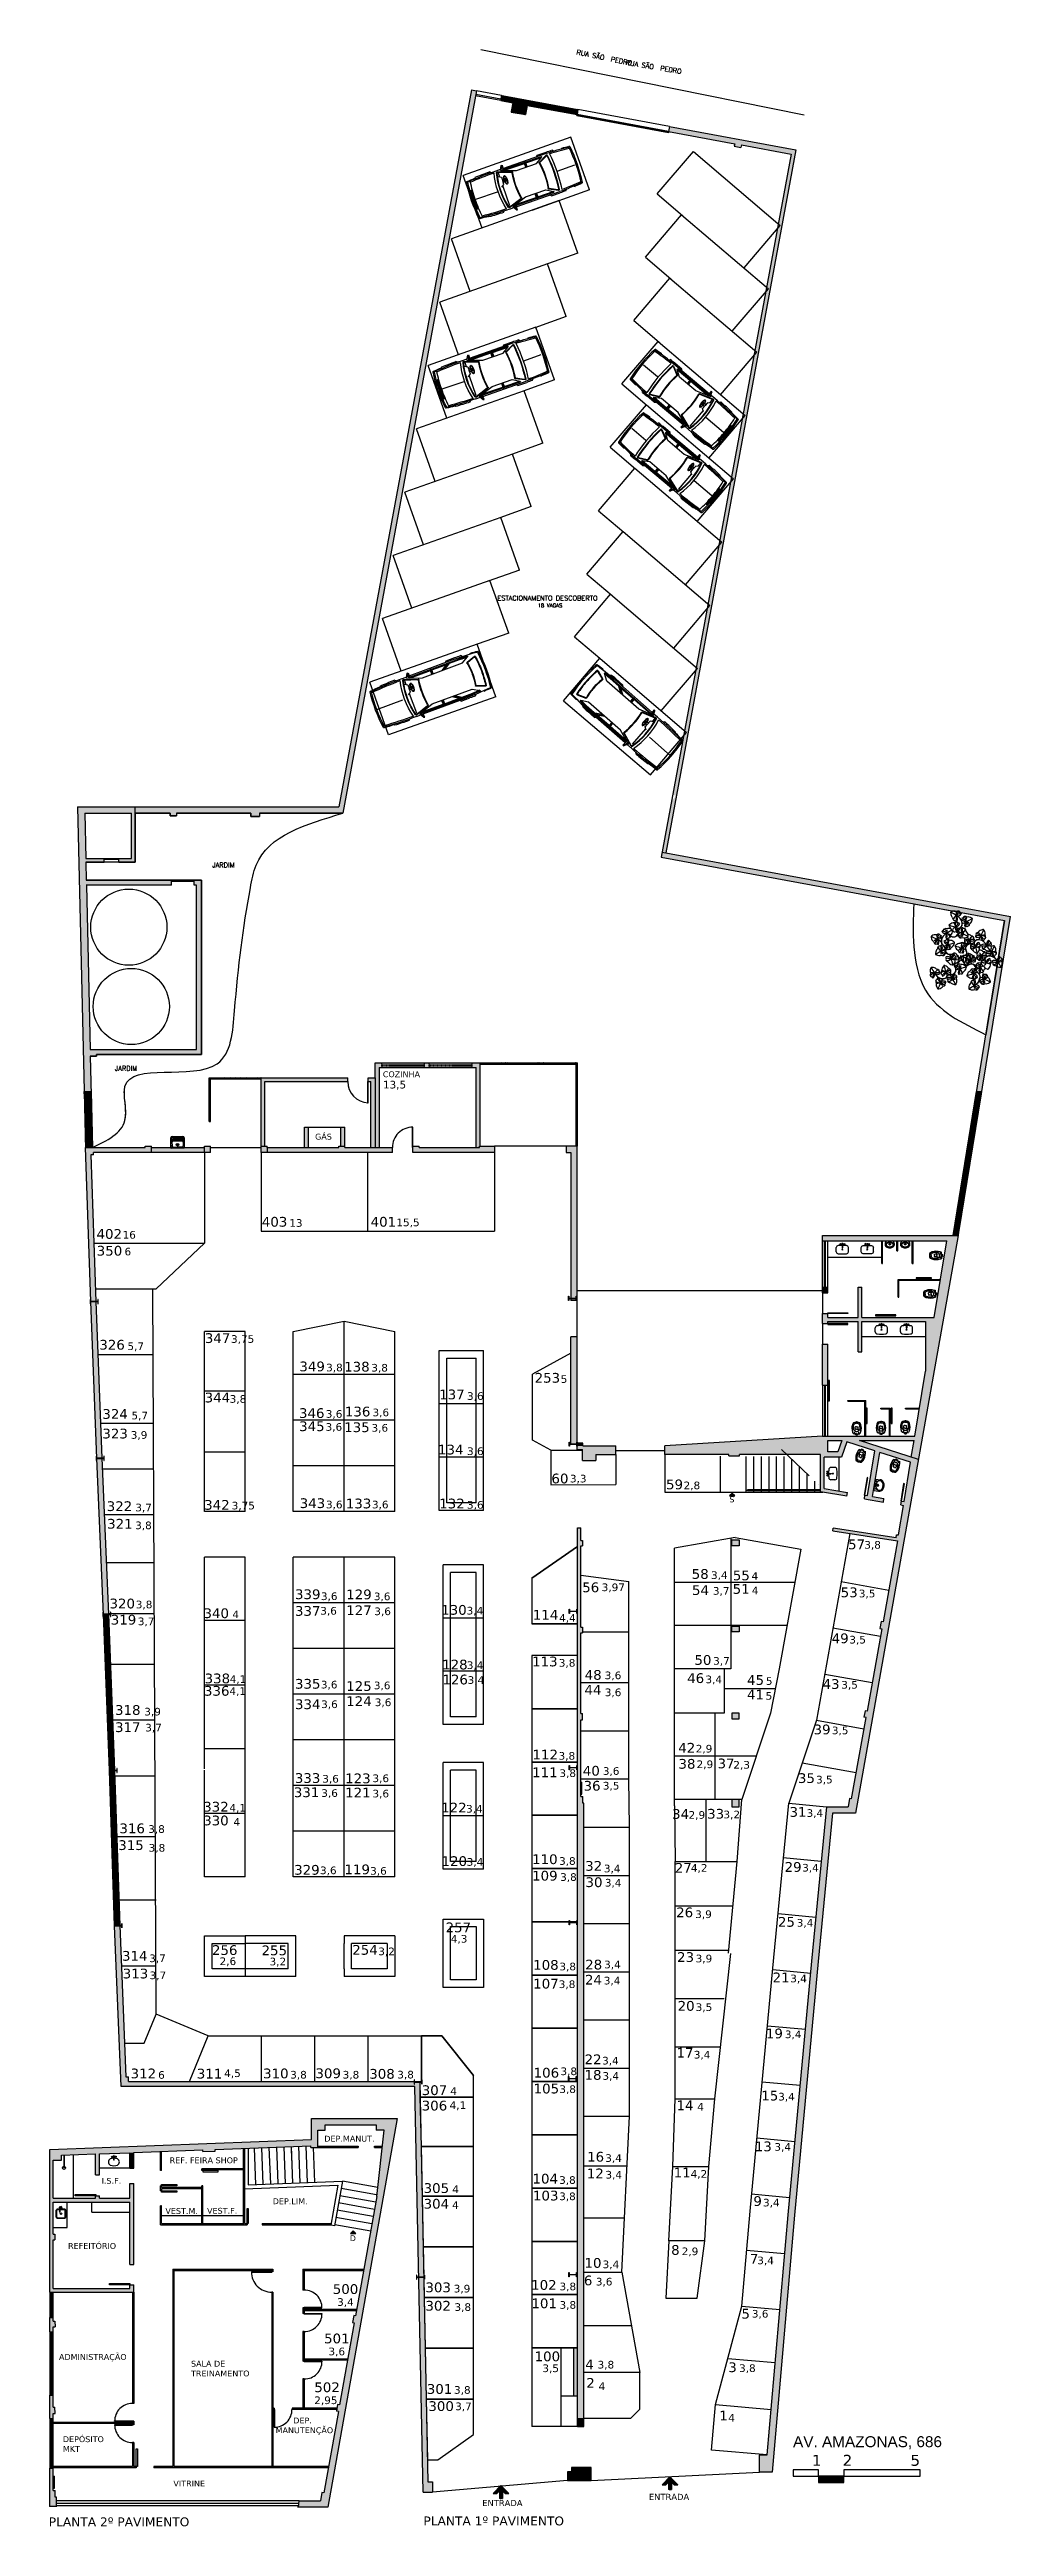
# Model space of a CAD drawing. Extents: x -21354 to 15991, y -13146 to -3381.
# Drawn here: x 12205 to 15991, y -13146 to -3381 of the extents above.
import ezdxf

# ---------------------------------------------------------------- set-up
doc = ezdxf.new("R2010")
doc.units = 0
doc.header["$LTSCALE"] = 100
doc.header["$MEASUREMENT"] = 0
for name, pattern in [('DASHDOT', [2.5, 1.5, -0.5, 0, -0.5]), ('DASHED', [19.05, 12.7, -6.35]), ('HIDDEN', [0.375, 0.25, -0.125])]:
    doc.linetypes.add(name, pattern=pattern)
doc.layers.get('0').update_dxf_attribs({"linetype": 'CONTINUOUS'})
for name, color, linetype in [('1 - AREA', 2, 'CONTINUOUS'), ('4 - BANHO', 2, 'CONTINUOUS'), ('4 - BLOCO', 1, 'CONTINUOUS'), ('4 - CAR', 2, 'CONTINUOUS'), ('4 - DIVISORIA', 4, 'CONTINUOUS'), ('4 - HACHURA PAREDE', 251, 'CONTINUOUS'), ('4 - LOUCAS', 1, 'CONTINUOUS'), ('4 - MOVEISES', 2, 'CONTINUOUS'), ('4 - P01', 1, 'CONTINUOUS'), ('4 - P02', 2, 'CONTINUOUS'), ('4 - P03', 3, 'CONTINUOUS'), ('4 - P04', 4, 'CONTINUOUS'), ('4 - P05', 5, 'CONTINUOUS'), ('4 - P06', 6, 'CONTINUOUS'), ('4 - PROJEÇÃO', 1, 'HIDDEN'), ('4 - SIMBOLOS', 2, 'CONTINUOUS'), ('4 - TRACP', 1, 'DASHDOT'), ('4 - VEGETAÇÃO', 93, 'CONTINUOUS'), ('5 - NUMERAÇÃO', 1, 'CONTINUOUS'), ('5 - TEXTO', 1, 'CONTINUOUS'), ('ARQ - Louças', 1, 'CONTINUOUS'), ('HACHURA PAREDE', 250, 'CONTINUOUS')]:
    doc.layers.add(name, color=color, linetype=linetype)
doc.styles.add('C-75', font='romans.shx', dxfattribs={"height": 15})
doc.styles.add('NUMERAÇAO', font='verdana.TTF', dxfattribs={"height": 30})
doc.styles.add('NUMERAÇÃO', font='verdana.TTF', dxfattribs={"height": 30})
doc.styles.add('ÁREAS', font='verdana.TTF', dxfattribs={"height": 20})
pattern_1 = [(45, (4783.79726, -12923.57572), (-0.0883883476, 0.0883883476), [])]
pattern_2 = [(45, (4783.79726, -12923.57572), (-0.0883883476, 0.0883883476), [])]
pattern_3 = [(45, (-5765.545, -2), (-2.6516504, 2.6516504), []), (135, (-5765.545, -2), (-7.9549513, 2.6516504), [9.375, -5.625])]

msp = doc.modelspace()

# ---------------------------------------------------------------- texts
at = {"layer": '1 - AREA', "style": 'NUMERAÇÃO'}
for s, p in [('13,5', (13518.6, -7476.9)), ('13', (13149.5, -8022.3)), ('15,5', (13571.7, -8020.1)), ('16', (12492.7, -8069)), ('6', (12500.5, -8135.1)), ('5,7', (12511.7, -8508.2)), ('3,75', (12920.1, -8479.8)), ('3,8', (13294.9, -8592.3)), ('3,8', (13472.9, -8593.1)), ('3,8', (12914.8, -8716.1)), ('3,6', (13850.1, -8704.7)), ('5', (14219.2, -8637.7)), ('5,7', (12527.7, -8781.4)), ('3,6', (13293.5, -8775.2)), ('3,6', (13477.6, -8769.3)), ('3,9', (12525, -8858)), ('3,6', (13292.8, -8826.5)), ('3,6', (13473.7, -8830)), ('3,6', (13850.1, -8922)), ('3,3', (14255.5, -9030.1)), ('2,8', (14703.4, -9057)), ('3,7', (12542.8, -9144.2)), ('3,75', (12922.7, -9136.5)), ('3,6', (13294.2, -9132.3)), ('3,6', (13475.4, -9132.5)), ('3,6', (13850.1, -9133.6)), ('3,8', (12542.3, -9214.5)), ('3,8', (15415.4, -9291.4)), ('3,6', (13274.3, -9493.9)), ('3,6', (13482.8, -9494.6)), ('3,97', (14380.7, -9458.7)), ('3,4', (14811.5, -9410.7)), ('3,7 ', (14818.9, -9472.9)), ('4', (14971.2, -9414.1)), ('4', (14972.3, -9471)), ('3,5', (15393.9, -9483.2)), ('3,8', (12544.8, -9526.6)), ('3,7', (12552.8, -9593)), ('4', (12925.3, -9565.4)), ('3,6', (13271.7, -9551.4)), ('3,6', (13484.7, -9553.4)), ('3,4', (13848.4, -9550.8)), ('4,4', (14213, -9579.6)), ('3,5', (15356.5, -9665.2)), ('3,4', (13849.2, -9765.8)), ('3,8', (14211.7, -9756.6)), ('3,7', (14819.9, -9748.8)), ('4,1', (12913.8, -9867.8)), ('4,1', (12914.9, -9820.8)), ('3,6', (13274.2, -9842.3)), ('3,6', (13482.8, -9845.6)), ('3,4', (13852.4, -9824.3)), ('3,6', (14392.6, -9805.9)), ('3,6', (14392.8, -9872.8)), ('3,4', (14789.5, -9821.8)), ('5', (15026.7, -9886.7)), ('5', (15027.6, -9828.2)), ('3,5', (15324.7, -9843.2)), ('3,9', (12578.3, -9948.9)), ('3,6', (13275.2, -9919.7)), ('3,6', (13486.5, -9912.1)), ('3,7', (12582, -10011.9)), ('3,5', (15287.7, -10023)), ('3,8', (14210.8, -10123.3)), ('3,6', (14385.2, -10183)), ('2,9', (14751.2, -10095)), ('2,9', (14754.7, -10156.4)), ('2,3', (14899.5, -10158.6)), ('3,6', (13275.7, -10269.9)), ('3,6', (13279.6, -10213.7)), ('3,6', (13477.4, -10211.8)), ('3,6', (13477.4, -10271.9)), ('3,8', (14214, -10191.4)), ('3,5', (14385.1, -10240.9)), ('3,5', (15225.5, -10216.8)), ('4,1', (12913.7, -10328.1)), ('3,4', (13846.3, -10331.9)), ('2,9', (14723, -10356.2)), ('3,2', (14860.5, -10354.5)), ('3,4', (15188, -10348.8)), ('3,8', (12593.8, -10411.7)), ('4', (12929.8, -10383.6)), ('3,8', (12595.5, -10485.8)), ('3,6', (13270.7, -10574.7)), ('3,6', (13468.3, -10576.7)), ('3,4', (13848.6, -10541.5)), ('3,8', (14212.8, -10537.8)), ('3,4', (14389.4, -10567.4)), ('4,2', (14732.2, -10565)), ('3,4', (15170.8, -10564.4)), ('3,8', (14217, -10601)), ('3,4', (14393.2, -10623.4)), ('3,9', (14749.2, -10747.6)), ('4,3', (13786.1, -10844.5)), ('3,4', (15149.2, -10781.5)), ('3,7', (12597.6, -10921.4)), ('2,6', (12875.1, -10933)), ('3,2', (13071.9, -10934.1)), ('3,2', (13500.4, -10894.2)), ('3,8', (14214, -10953.7)), ('3,4', (14390.4, -10945.9)), ('3,9', (14750.9, -10922.3)), ('3,7', (12599.2, -10988.6)), ('3,8', (14211.5, -11023.6)), ('3,4', (14389, -11009.3)), ('3,4', (15123.7, -11001)), ('3,5', (14751, -11114)), ('3,4', (15102.5, -11221.2)), ('3,4', (14382.3, -11324.9)), ('3,4', (14743.6, -11301.4)), ('6', (12632.9, -11381.2)), ('4,5', (12893.2, -11374.5)), ('3,8', (13153.2, -11380.4)), ('3,8', (13360, -11380.4)), ('3,8', (13575.2, -11380)), ('4', (13784.1, -11444.7)), ('3,8', (14213.8, -11437.2)), ('3,8', (14218.2, -11366.9)), ('3,4', (14383.6, -11385.3)), ('4,1', (13781.4, -11500.6)), ('4', (14757.2, -11506.9)), ('3,4', (15076.3, -11466.8)), ('3,4', (14394.7, -11708.9)), ('3,4', (15061.2, -11665)), ('4', (13791.8, -11831.8)), ('3,8', (14213, -11795.6)), ('3,4', (14395.4, -11774.6)), ('4,2', (14731.2, -11771.6)), ('4', (13791.4, -11894.3)), ('3,8', (14213.2, -11859.8)), ('3,4', (15016.4, -11884.5)), ('3,4', (14384.3, -12128.1)), ('2,9', (14696, -12076.7)), ('3,4', (14993.7, -12112.6)), ('3,9', (13797.6, -12223.7)), ('3,8', (14214.5, -12215.2)), ('3,6', (14357.6, -12196.2)), ('3,4', (13338.2, -12276.5)), ('3,8', (13800.6, -12296.4)), ('3,8', (14214.6, -12288)), ('3,6', (14972.4, -12322.8)), ('3,6', (13304.1, -12471.4)), ('3,8', (14364.5, -12523.5)), ('3,8', (13798.8, -12623.2)), ('3,5', (14147, -12537.7)), ('4', (14368.4, -12608.4)), ('3,8', (14922.1, -12537.2)), ('2,95', (13248, -12663.8)), ('3,7', (13803.3, -12687.9)), ('4', (14879.6, -12733))]:
    msp.add_text(s, height=30, dxfattribs=at).set_placement(p)
at = {"layer": '4 - P01', "style": 'ÁREAS'}
for s, height, p in [('1', 43.2, (15209.1, -12907.2)), ('2', 43.2, (15330.3, -12907.2)), ('5', 43.2, (15597.6, -12907.2)), ('PLANTA 2º PAVIMENTO', 35, (12201.9, -13145.7)), ('PLANTA 1º PAVIMENTO', 35, (13678.3, -13142.1))]:
    msp.add_text(s, height=height, dxfattribs=at).set_placement(p)
at = {"layer": '4 - P01', "insert": (15134.8, -12790.6), "char_height": 43.2, "width": 35994.398, "attachment_point": 1, "style": 'ÁREAS'}
msp.add_mtext('\\pt680;{\\fArial|b0|i0|c0|p34;AV. AMAZONAS, 686}', dxfattribs=at)
at = {"layer": '4 - P04', "style": 'C-75'}
for rotation, p in [(348.46791, (14280.2, -3400)), (350.61302, (14474.5, -3440.9))]:
    msp.add_text('RUA SÃO  PEDRO', height=19, rotation=rotation, dxfattribs=at).set_placement(p)
at = {"layer": '4 - SIMBOLOS', "style": 'NUMERAÇAO'}
for p in [(13909.9, -13066), (14566.7, -13041.7)]:
    msp.add_text('ENTRADA', height=24, dxfattribs=at).set_placement(p)
at = {"layer": '5 - NUMERAÇÃO', "style": 'NUMERAÇAO'}
for s, p in [('403', (13041.4, -8021.9)), ('401', (13470.3, -8021.9)), ('402', (12390, -8069.8)), ('350', (12390.9, -8135.9)), ('326', (12401.1, -8506.6)), ('347', (12816.9, -8480.5)), ('349', (13189.4, -8592.1)), ('138', (13366, -8593.2)), ('344', (12816.2, -8714.8)), ('137', (13740.4, -8702.5)), ('253', (14116.4, -8637)), ('324', (12413.1, -8779.5)), ('346', (13187.9, -8776.1)), ('136', (13368.7, -8770)), ('323', (12413.1, -8856.8)), ('345', (13188.5, -8827.9)), ('135', (13366, -8831.9)), ('134', (13735.7, -8919.9)), ('60', (14182.7, -9033.9)), ('59', (14634.3, -9057.2)), ('322', (12430.3, -9143)), ('321', (12431.9, -9212.4)), ('342', (12814.2, -9138)), ('343', (13190.6, -9131.2)), ('133', (13372.4, -9132.5)), ('132', (13740.5, -9132.6)), ('57', (15351.6, -9293.6)), ('58', (14735.5, -9410.3)), ('339', (13172.1, -9490.3)), ('129', (13374, -9490.9)), ('56', (14303.9, -9462.9)), ('54', (14736.5, -9473.8)), ('51', (14896.9, -9469.4)), ('55', (14897.5, -9415.9)), ('53', (15322.5, -9482.7)), ('320', (12441.2, -9526.8)), ('319', (12446.2, -9590.6)), ('340', (12811.6, -9565.1)), ('337', (13172.1, -9556.1)), ('127', (13374, -9553.5)), ('130', (13748.3, -9551.9)), ('114', (14109.4, -9571.1)), ('49', (15287, -9664)), ('128', (13751.9, -9767.5)), ('113', (14106.4, -9755.4)), ('50', (14746.1, -9749.3)), ('336', (12813.5, -9871.1)), ('338', (12816, -9822.2)), ('335', (13172.1, -9843.4)), ('125', (13374, -9852.2)), ('126', (13753.1, -9826.5)), ('44', (14312.8, -9867.1)), ('48', (14313.7, -9808.2)), ('46', (14717.5, -9821)), ('41', (14953.1, -9885.9)), ('45', (14953.5, -9828.3)), ('43', (15251.1, -9844.2)), ('318', (12463, -9946.6)), ('334', (13172.1, -9924)), ('124', (13374, -9911.9)), ('317', (12463, -10014.4)), ('42', (14682.5, -10095.6)), ('39', (15215.5, -10023.3)), ('111', (14106.4, -10192.3)), ('112', (14108.1, -10122.3)), ('40', (14306.3, -10186.2)), ('38', (14683.2, -10158.9)), ('37', (14837.2, -10157.4)), ('331', (13167.6, -10271)), ('333', (13171.5, -10214.9)), ('123', (13369.8, -10216.2)), ('121', (13369.8, -10272.3)), ('36', (14309.3, -10245.4)), ('35', (15153.9, -10215.2)), ('330', (12810.4, -10382.2)), ('332', (12810.5, -10327.9)), ('122', (13748.1, -10331.5)), ('34', (14658.3, -10356.6)), ('33', (14796.2, -10355.8)), ('31', (15120.8, -10348.6)), ('315', (12475.6, -10479.4)), ('316', (12480.3, -10413.3)), ('329', (13168.9, -10576.8)), ('119', (13367.1, -10575)), ('120', (13749.6, -10542.4)), ('110', (14106.4, -10534.9)), ('32', (14315.6, -10561.3)), ('27', (14668.6, -10569.1)), ('29', (15101.4, -10565.5)), ('109', (14106.4, -10600)), ('30', (14316.8, -10625.5)), ('26', (14674.1, -10744.5)), ('257', (13765.5, -10803.7)), ('25', (15075.1, -10782)), ('314', (12490.4, -10916)), ('256', (12844.9, -10893.1)), ('255', (13040.4, -10894.2)), ('254', (13397.7, -10892.4)), ('108', (14110.7, -10951.6)), ('28', (14315.6, -10950.4)), ('23', (14677.7, -10920.7)), ('313', (12493.4, -10985.7)), ('107', (14110.7, -11025.5)), ('24', (14314.8, -11010.1)), ('21', (15054.1, -11001)), ('20', (14679.9, -11113.1)), ('19', (15027.7, -11221.9)), ('22', (14313.3, -11324)), ('17', (14675.7, -11297.6)), ('312', (12524.3, -11379.5)), ('311', (12785.3, -11380.3)), ('310', (13046.4, -11379.5)), ('309', (13252.7, -11378.9)), ('308', (13464.8, -11381.1)), ('307', (13671.6, -11445.5)), ('106', (14112.5, -11376.6)), ('105', (14112.5, -11439.1)), ('18', (14313.1, -11385.3)), ('306', (13671.5, -11506.3)), ('14', (14675.6, -11505.2)), ('15', (15009.7, -11466.9)), ('16', (14323.1, -11707.9)), ('13', (14984, -11667.1)), ('305', (13679, -11831.5)), ('104', (14108, -11794.3)), ('12', (14321.9, -11773.7)), ('11', (14664.5, -11770.2)), ('304', (13679, -11893.3)), ('103', (14109.9, -11861.1)), ('9', (14978.4, -11882.7)), ('10', (14312.8, -12126.5)), ('8', (14654.4, -12075.4)), ('7', (14964.6, -12110.5)), ('500', (13321, -12229.6)), ('303', (13686.1, -12222.9)), ('102', (14102.7, -12213.4)), ('6', (14310.6, -12195.7)), ('302', (13686.1, -12295.4)), ('101', (14103.8, -12285.9)), ('5', (14931.4, -12326.7)), ('501', (13286.8, -12424.4)), ('100', (14116.3, -12495)), ('4', (14315.7, -12527.3)), ('3', (14879.4, -12537.9)), ('502', (13248.4, -12616.8)), ('301', (13691.5, -12623.6)), ('2', (14319.9, -12599.8)), ('300', (13697.8, -12691.1)), ('1', (14843.9, -12728.5))]:
    msp.add_text(s, height=38.4, dxfattribs=at).set_placement(p)
at = {"layer": '5 - TEXTO'}
for s, height, style, p in [('ESTACIONAMENTO DESCOBERTO', 19, 'C-75', (13969.5, -5553.3)), ('18 VAGAS', 15, 'C-75', (14128.6, -5580.1)), ('JARDIM', 19, 'C-75', (12846.2, -6605.5)), ('JARDIM', 19, 'C-75', (15775.7, -6970.2)), ('JARDIM', 19, 'C-75', (12462.3, -7407.2)), ('COZINHA', 23, 'NUMERAÇAO', (13518.3, -7432.5)), ('GÁS', 23, 'NUMERAÇAO', (13251.4, -7678.5)), ('S', 23, 'NUMERAÇAO', (14883.7, -9108.6)), ('DEP.MANUT.', 23, 'NUMERAÇAO', (13287.8, -11629.1)), ('REF. FEIRA SHOP', 23, 'NUMERAÇAO', (12678.3, -11714.3)), ('I.S.F.', 23, 'NUMERAÇAO', (12410.1, -11795.4)), ('VEST.M.', 23, 'NUMERAÇAO', (12661.5, -11913.9)), ('VEST.F.', 23, 'NUMERAÇAO', (12825.6, -11913.3)), ('DEP.LIM.', 23, 'NUMERAÇAO', (13084.5, -11875.8)), ('D', 23, 'NUMERAÇAO', (13387.9, -12021.6)), ('REFEITÓRIO', 23, 'NUMERAÇAO', (12277.9, -12051.9)), ('ADMINISTRAÇÃO', 23, 'NUMERAÇAO', (12242.2, -12489.6)), ('VITRINE', 23, 'NUMERAÇAO', (12692.9, -12988.4))]:
    msp.add_text(s, height=height, dxfattribs=dict(at, style=style)).set_placement(p)
at = {"layer": '5 - TEXTO', "char_height": 23, "attachment_point": 1, "style": 'NUMERAÇAO'}
for s, width, insert in [('SALA DE TREINAMENTO', 244.119, (12762.4, -12493.3)), ('DEPÓSITO MKT', 153.645, (12257.5, -12790.9)), ('{\\W7.91947; }DEP.\\P{\\W0.993086; }MANUTENÇÃO', 244.119, (13085.9, -12717.2))]:
    msp.add_mtext_dynamic_manual_height_columns(s, width=width, gutter_width=75, heights=[0], dxfattribs=dict(at, insert=insert))

# ---------------------------------------------------------------- blocks, each defined once
blk = doc.blocks.new('P9')
at = {"color": 64}
blk.add_line((6.5, 5.1), (6.5, 5.2), dxfattribs=at)
for centre, radius, start, end in [((-8, 15.8), 1.21, 96.3489, 151.1997), ((-6.6, 17.7), 2.77, 208.6268, 289.3643), ((-6.9, 17), 1.22, 113.4095, 177.6175), ((-6.7, 15.8), 2.42, 65.517, 105.1331), ((-4.4, 14.3), 3.92, 69.2936, 110.1116), ((-2.4, 18.6), 2.72, 121.1336, 136.8883), ((-1.7, 21.1), 2.72, 193.9729, 209.7276), ((-0.3, 20.8), 3.92, 196.2584, 242.6485), ((-1, 18.1), 3.92, 88.2127, 134.6028), ((-1.8, 26.7), 2.72, 103.7397, 119.4944), ((-0.5, 28.9), 2.72, 176.5789, 192.3336), ((0.8, 28.2), 3.92, 178.8644, 225.2546), ((-5.9, 16.7), 3.92, 315.6757, 2.0659), ((-0.7, 25.8), 3.92, 70.8187, 117.2089), ((0.2, 18.1), 2.42, 198.054, 237.6701), ((0.5, 25.4), 2.42, 180.66, 220.2761), ((-4.7, 17.3), 2.72, 348.5967, 352.14), ((-0.6, 24.8), 1.22, 228.5525, 292.7605), ((0.7, 20.3), 2.42, 93.1911, 132.8072), ((0.9, 24.3), 1.21, 211.4919, 266.3427), ((0, 22.1), 2.77, 268.9599, 349.6974), ((-1.4, 16.9), 2.77, 341.1638, 61.9013), ((3, 23.7), 5.27, 236.1921, 265.8892), ((3, 23.7), 5.37, 239.5883, 265.1462), ((1.6, 27.3), 2.42, 75.7972, 115.4133), ((1.5, 29.3), 2.77, 251.566, 332.3035), ((-1.5, 21.1), 5.99, 9.3853, 69.1951), ((-1.4, 24.7), 2.77, 323.7698, 44.5073), ((-1.5, 21.1), 5.89, 9.3401, 69.1951), ((0.5, 21.4), 1.22, 20.7067, 84.9147), ((1.9, 20.7), 1.21, 47.1245, 101.9753), ((5.4, 16.1), 3.59, 141.8937, 180.5971), ((5.4, 16.1), 3.49, 119.9283, 172.9283), ((5.4, 20.5), 5.27, 228.3525, 258.514), ((5.4, 20.5), 5.37, 229.1124, 255.1178), ((5.4, 16.1), 3.49, 174.9366, 180.6342), ((1.8, 28.5), 1.22, 3.3128, 67.5208), ((5.4, 16.1), 3.59, 120.1832, 139.9556), ((2.9, 27.4), 1.21, 29.7306, 84.5814), ((1.3, 21.3), 3.03, 318.1107, 4.4622), ((1.3, 21.3), 3.13, 317.8179, 4.4622), ((6.4, 17.2), 2.77, 145.0088, 225.7462), ((4.9, 24), 1.21, 87.6445, 142.4953), ((6.5, 25.6), 2.77, 199.9225, 280.6599), ((4.1, 17.6), 1.21, 32.7308, 87.5817), ((1.3, 21.3), 3.03, 4.1847, 14.7755), ((1.3, 21.3), 3.13, 6.309, 14.6884), ((3.2, 26.7), 5.27, 283.5068, 310.0315), ((3.2, 26.7), 5.37, 283.3546, 310.0315), ((6.1, 24.9), 1.22, 104.7051, 168.9131), ((5.6, 17.1), 1.22, 49.7914, 113.9995), ((6.1, 23.7), 2.42, 56.8126, 96.4287), ((8.7, 20.7), 2.77, 127.7186, 208.4561), ((6.4, 20.6), 1.21, 265.8832, 320.734), ((4.6, 16.4), 2.42, 1.8989, 41.515), ((4.3, 13.7), 3.92, 0.1033, 46.4935), ((7.9, 20.9), 1.22, 239.4654, 303.6734), ((8.2, 21.9), 3.92, 55.017, 101.4072), ((7, 21.7), 2.42, 311.9498, 351.5659), ((7, 24.5), 3.92, 306.9713, 353.3615), ((9.4, 22.6), 2.72, 52.7315, 68.4862), ((8.4, 25), 2.72, 339.8923, 355.647), ((18.1, 13.5), 3.92, 97.5688, 143.959), ((18.6, 14.9), 2.72, 95.2833, 111.038), ((16.2, 15.9), 2.72, 22.4441, 38.1988), ((15.6, 14.6), 3.92, 349.5231, 35.9133), ((-14.4, 10.9), 2.72, 112.4441, 128.1988), ((-13.4, 13.3), 2.72, 185.2833, 201.038), ((-12.1, 12.8), 3.92, 187.5688, 233.959), ((-13.2, 10.2), 3.92, 79.5231, 125.9133), ((-12, 10), 2.42, 189.3644, 228.9805), ((-12.9, 9.2), 1.22, 237.2569, 301.4649), ((-10.5, 1.4), 2.72, 167.3578, 183.1125), ((-11.8, 3.6), 2.72, 240.197, 255.9517), ((-9.2, 2.1), 3.92, 134.4368, 180.827), ((-11.1, 12.1), 2.42, 84.5016, 124.1177), ((-10.7, 4.5), 3.92, 242.4825, 288.8727), ((-11.4, 9), 1.21, 220.1963, 275.0471), ((-11.6, 14), 2.77, 260.2704, 341.0079), ((-13.7, 9.1), 2.77, 332.4742, 53.2117), ((-9.5, 4.8), 2.42, 139.4153, 179.0314), ((-8.3, 15.1), 5.37, 230.8988, 257.5758), ((-8.3, 15.1), 5.27, 230.8988, 257.4235), ((-10.6, 5.5), 1.22, 66.9309, 131.1389), ((-11.2, 13.3), 1.22, 12.0172, 76.2252), ((-9.1, 6), 1.21, 93.3487, 148.1995), ((-9.9, 12.4), 1.21, 38.435, 93.2858), ((-6.3, 9.7), 3.13, 166.242, 174.6214), ((-6.3, 9.7), 3.13, 176.4682, 223.1124), ((-3.5, 9.6), 5.99, 111.7352, 171.545), ((-6.3, 9.7), 3.03, 166.1548, 176.7456), ((-6.3, 9.7), 3.03, 176.4682, 222.8196), ((-11.4, 5.6), 2.77, 315.1841, 35.9215), ((-8.6, 1), 2.77, 27.3879, 108.1254), ((-8.4, 2.9), 2.42, 244.2781, 283.8942), ((-3.5, 9.6), 5.89, 111.7352, 171.5902), ((-10.4, 8.9), 5.27, 282.4163, 312.5778), ((-10.4, 8.9), 5.37, 285.8125, 311.8179), ((-10.3, 4.5), 3.49, 8.0021, 61.002), ((-10.3, 4.5), 3.59, 40.9747, 60.7471), ((-8.3, 1.7), 1.22, 292.1706, 356.3786), ((-6.9, 9.1), 1.21, 78.955, 133.8058), ((-5, 10.5), 2.77, 191.2329, 271.9704), ((-8.1, 12.1), 5.27, 275.0412, 304.7382), ((-8.1, 12.1), 5.37, 275.7841, 301.342), ((-10.3, 4.5), 3.59, 0.3332, 39.0366), ((-7.1, 2.8), 1.21, 275.11, 329.9608), ((-10.3, 4.5), 3.49, 0.2961, 5.9937), ((-3.1, 4.7), 3.76, 182.9242, 241.7927), ((-3.1, 4.7), 3.66, 182.9596, 241.6431), ((-5.5, 9.9), 1.22, 96.0156, 160.2236), ((-3.7, 13.2), 2.77, 136.423, 217.1605), ((-3.6, 5.4), 2.77, 119.029, 199.7665), ((-5.9, 5.6), 1.21, 257.1936, 312.0444), ((-6, 12.8), 1.21, 274.5876, 329.4384), ((-5.7, 8.7), 2.42, 48.1231, 87.7392), ((-4.3, 5.7), 1.22, 230.7758, 294.9839), ((-4.5, 13.3), 1.22, 248.1698, 312.3778), ((-3.6, 5.3), 4.07, 252.7249, 268.1774), ((-3.6, 5.3), 3.97, 252.8632, 307.3653), ((-3.9, 6.6), 3.92, 46.3275, 92.7176), ((-5.1, 6.6), 2.42, 303.2603, 342.8764), ((-5.5, 13.9), 2.42, 320.6542, 0.2703), ((-3.6, 5.3), 4.07, 269.8044, 307.0642), ((-8.4, -1.4), 5.37, 3.1318, 28.7369), ((-1.3, 16.8), 3.97, 241.435, 288.0672), ((-1.3, 16.8), 4.07, 241.7614, 271.1259), ((-0.2, -1.3), 2.77, 104.7072, 185.4447), ((-4.7, 9.3), 3.92, 298.2818, 344.672), ((-2.6, 7.1), 2.72, 44.042, 59.7967), ((-0.8, 0.3), 1.84, 15.8734, 103.6978), ((-0.8, 0.3), 1.74, 15.8734, 103.0207), ((-0.6, 17.2), 1.22, 245.9465, 310.1545), ((-1.3, 16.8), 4.07, 272.7529, 288.2054), ((-3.3, 9.6), 2.72, 331.2027, 346.9574), ((-1.8, 0.5), 1.21, 352.4293, 47.2801), ((-0.9, -0.8), 1.22, 9.4899, 73.6979), ((1.6, 4.9), 2.72, 120.694, 136.4487), ((2.3, 7.4), 2.72, 193.5333, 209.288), ((-1.8, 16.2), 3.66, 299.2872, 357.9707), ((3.7, 7.2), 3.92, 195.8188, 242.2089), ((-1.8, 16.2), 3.76, 299.1376, 358.0061), ((1, 17.1), 1.21, 228.8859, 283.7367), ((2.9, 4.5), 3.92, 87.7731, 134.1633), ((2.5, 0.9), 1.62, 181.1986, 235.7942), ((2.9, 1.4), 2.05, 194.713, 238.5872), ((3.7, 12.6), 2.77, 72.8049, 153.5424), ((2.2, 14.4), 1.21, 210.9695, 265.8203), ((4.1, 4.5), 2.42, 197.6144, 237.2305), ((3.4, 13.3), 1.22, 184.5517, 248.7597), ((3.3, 3.5), 1.22, 245.5069, 309.7149), ((3.5, 14.5), 2.42, 257.0361, 296.6522), ((4.7, 6.6), 2.42, 92.7516, 132.3677), ((6.4, -3.4), 3.99, 94.0423, 140.1141), ((8.1, -4.8), 5.63, 110.1365, 144.0189), ((4, 8.4), 2.77, 268.5203, 349.2578), ((2.6, 3.2), 2.77, 340.7242, 61.4617), ((7, 10), 5.27, 235.7525, 264.577), ((4.9, 3.5), 1.21, 228.4463, 283.2971), ((7, 10), 5.37, 239.1488, 264.7776), ((5.8, 16.1), 3.92, 252.0577, 298.4478), ((4.5, 7.8), 1.22, 20.2671, 84.4752), ((5.9, 7), 1.21, 46.6849, 101.5357), ((8.3, 9.8), 2.42, 154.2781, 193.8942), ((9.8, 12.1), 3.92, 179.5712, 198.8727), ((7, 9.7), 1.22, 202.1706, 266.3786), ((5.7, 2.2), 1.74, 285.8734, 13.0207), ((5.7, 2.2), 1.84, 285.8734, 13.6978), ((10.6, 5.1), 4.07, 162.7249, 178.1774), ((10.6, 5.1), 4.07, 179.8044, 217.0642), ((10.6, 5.1), 3.97, 162.8632, 217.3653), ((10, 4.5), 3.76, 92.9242, 151.7927), ((10, 4.5), 3.66, 92.9596, 151.6431), ((8.2, 8.6), 1.21, 185.11, 239.9608), ((10.9, -1.3), 3.92, 139.8018, 186.192), ((6.9, 15.3), 2.72, 284.9786, 300.7333), ((6.3, 10), 2.77, 297.3879, 18.1254), ((10.3, 0), 2.72, 137.5163, 153.271), ((7.4, 10.7), 3.92, 44.4368, 78.588), ((5.6, 13), 2.72, 357.8179, 13.5725), ((7.9, -0.8), 2.72, 64.6771, 80.4318), ((10.9, 12.8), 2.77, 225.1841, 305.9215), ((14.2, 11.9), 5.27, 192.4163, 222.5778), ((14.2, 11.9), 5.37, 195.8125, 221.8179), ((8.2, -2.2), 3.92, 31.7561, 78.1463), ((10.7, 5), 2.77, 29.029, 109.7665), ((10.9, 7.3), 1.21, 167.1936, 222.0444), ((11, 5.8), 1.22, 140.7758, 204.9839), ((9.8, 11.8), 3.59, 270.3332, 309.0366), ((9.8, 11.8), 3.49, 270.2961, 275.9937), ((11.9, 6.6), 2.42, 213.2603, 252.8764), ((10.1, 11), 2.42, 49.4153, 89.0314), ((9.8, 11.8), 3.49, 278.0021, 331.002), ((14.6, 6.1), 3.92, 208.2818, 254.672), ((10.8, 12), 1.22, 336.9309, 41.1389), ((11.3, 10.5), 1.21, 3.3487, 58.1995), ((17.4, 9.5), 5.37, 185.7841, 211.342), ((9.8, 11.8), 3.59, 310.9747, 330.7471), ((17.4, 9.5), 5.27, 185.0412, 214.7382), ((15, 7.8), 3.13, 86.4682, 133.1124), ((15, 7.8), 3.03, 86.4682, 132.8196), ((14.3, 12.8), 1.21, 130.1963, 185.0471), ((14.4, 15.2), 2.77, 242.4742, 323.2117), ((15.9, 6.4), 2.77, 101.2329, 181.9704), ((14.6, 14.4), 1.22, 147.2569, 211.4649), ((15.4, 13.4), 2.42, 99.3644, 138.9805), ((14.9, 4.7), 2.72, 241.2027, 256.9574), ((17.8, 1.7), 3.92, 173.2821, 198.8727), ((16.3, -0.6), 2.42, 154.2781, 193.8942), ((12.4, 4), 2.72, 314.042, 329.7967), ((11.9, 5.4), 3.92, 316.3275, 2.7176), ((20.5, 9.8), 5.37, 140.8988, 167.5758), ((15, 7.8), 3.03, 76.1548, 86.7456), ((20.5, 9.8), 5.27, 140.8988, 167.4235), ((15, 7.8), 3.13, 76.242, 84.6214), ((14.5, 8.3), 1.21, 348.955, 43.8058), ((15.2, 6.9), 1.22, 6.0156, 70.2236), ((15.4, 0.2), 3.92, 44.4368, 87.1653), ((14.3, -0.4), 2.77, 297.3879, 18.1254), ((14.9, 4.9), 5.89, 21.7352, 81.5902), ((14.9, 4.9), 5.99, 21.7352, 81.545), ((14, 7.2), 2.42, 318.1231, 357.7392), ((19.3, 13), 2.77, 170.2704, 251.0079), ((18.5, 5.1), 2.77, 46.423, 127.1605), ((18.1, 7.4), 1.21, 184.5876, 239.4384), ((18.9, 2.4), 2.77, 225.1841, 305.9215), ((22.3, 1.4), 5.27, 192.4163, 221.9603), ((18.6, 5.9), 1.22, 158.1698, 222.3778), ((19.2, 7), 2.42, 230.6542, 270.2703), ((18.2, 0.6), 2.42, 49.4153, 89.0314), ((17.7, 11.4), 1.21, 308.435, 3.2858), ((18.6, 12.6), 1.22, 282.0172, 346.2252), ((22, 7.4), 3.92, 225.6757, 272.0659), ((17.4, 12.6), 2.42, 354.5016, 34.1177), ((18.9, 1.6), 1.22, 336.9309, 41.1389), ((19.3, 0.1), 1.21, 3.3487, 58.1995), ((22.1, -2.9), 3.13, 86.4682, 133.1124), ((22.1, -2.9), 3.03, 86.4682, 132.8196), ((21.4, 2.2), 1.21, 130.1963, 185.0471), ((21.5, 4.5), 2.77, 242.4742, 323.2117), ((23.1, 8), 2.77, 118.6268, 199.3643), ((21.7, 3.7), 1.22, 178.0107, 211.4649), ((21.2, 9.4), 1.21, 6.3489, 61.1997), ((22.7, 6.1), 2.72, 258.5967, 274.3514), ((27.6, -0.9), 5.37, 140.8988, 167.5758), ((22.1, -2.9), 3.03, 76.1548, 86.7456), ((22.3, 8.3), 1.22, 23.4095, 87.6175), ((27.6, -0.9), 5.27, 140.8988, 167.4235), ((22.1, -2.9), 3.13, 76.242, 84.6214), ((22, -5.7), 5.89, 21.7352, 81.5902), ((20.5, 4.7), 2.72, 331.4359, 347.1906), ((22, -5.7), 5.99, 21.7352, 81.545), ((19.6, 5.8), 3.92, 333.7214, 20.1116), ((21.1, 8.2), 2.42, 335.517, 15.1331), ((25.2, 2.9), 3.92, 97.5688, 116.3929), ((26.4, 2.4), 2.77, 170.2704, 251.0079), ((25.7, 4.2), 2.72, 95.2833, 111.038), ((23.3, 5.2), 2.72, 22.4441, 38.1988), ((24.8, 0.7), 1.21, 308.435, 3.2858), ((22.6, 4), 3.92, 349.5231, 35.9133), ((25.7, 2), 1.22, 282.0172, 346.2252), ((24.5, 1.9), 2.42, 354.5016, 34.1177), ((-12.8, -9.7), 3.92, 153.7214, 200.1116), ((-14.3, -12.1), 2.42, 155.517, 195.1331), ((-15.5, -12.2), 1.22, 203.4095, 267.6175), ((-13.7, -8.6), 2.72, 151.4359, 167.1906), ((-15.9, -10), 2.72, 78.5967, 94.3514), ((-14.4, -13.3), 1.21, 186.3489, 241.1997), ((-15.2, -11.2), 3.92, 45.6757, 92.0659), ((-16.3, -11.9), 2.77, 298.6268, 19.3643), ((-11.8, -9), 2.77, 226.423, 307.1605), ((-8.1, -8.8), 5.99, 201.7352, 261.545), ((-8.1, -8.8), 5.89, 201.7352, 261.5902), ((-10.6, -16.4), 2.42, 174.5016, 214.1177), ((-11.9, -16.5), 1.22, 102.0172, 166.2252), ((-12.5, -10.9), 2.42, 50.6542, 90.2703), ((-10.9, -15.2), 1.21, 128.435, 183.2858), ((-12.6, -16.9), 2.77, 350.2704, 71.0079), ((-11.8, -9.8), 1.22, 338.1698, 42.3778), ((-11.3, -11.3), 1.21, 4.5876, 59.4384), ((-13.7, -13.6), 5.27, 317.5026, 347.4235), ((-7.6, -19), 2.77, 62.4742, 143.2117), ((-7.3, -11), 2.42, 138.1231, 177.7392), ((-8.5, -10.8), 1.22, 186.0156, 250.2236), ((-13.7, -13.6), 5.37, 320.8988, 347.5758), ((-5.1, -9.2), 3.92, 136.3275, 182.7176), ((-8.3, -11.7), 3.03, 256.1548, 266.7456), ((-8.3, -11.7), 3.13, 256.242, 264.6214), ((-7.7, -12.2), 1.21, 168.955, 223.8058), ((-9.1, -10.3), 2.77, 281.2329, 1.9704), ((-8.3, -11.7), 3.03, 266.4682, 312.8196), ((-8.3, -11.7), 3.13, 266.4682, 313.1124), ((-5.6, -7.9), 2.72, 134.042, 149.7967), ((-8.1, -8.6), 2.72, 61.2027, 76.9574), ((-7.9, -10), 3.92, 28.2818, 74.672), ((-5.3, -3), 2.77, 32.5034, 113.2409), ((-5.2, -0.7), 1.21, 170.668, 225.5188), ((-5.1, -2.2), 1.22, 144.2502, 208.4582), ((-3.9, -8.9), 2.77, 209.029, 289.7665), ((-10.7, -13.4), 5.27, 5.0412, 34.7382), ((-4.2, -1.4), 2.42, 216.7346, 256.3507), ((-3.1, -15.6), 3.59, 130.9747, 150.7471), ((-10.7, -13.4), 5.37, 5.7841, 31.342), ((-3.1, -15.6), 3.49, 98.0021, 151.002), ((-4.1, -16.7), 2.77, 45.1841, 125.9215), ((-4.5, -14.4), 1.21, 183.3487, 238.1995), ((-3.1, -15.6), 3.59, 90.3332, 129.0366), ((-4, -15.9), 1.22, 156.9309, 221.1389), ((-1.5, -1.7), 3.92, 211.7561, 258.1463), ((-5.1, -10.4), 2.42, 33.2603, 72.8764), ((-7.4, -15.8), 5.27, 12.4163, 42.5778), ((-3.1, -15.6), 3.49, 90.2961, 95.9937), ((-7.4, -15.8), 5.37, 15.8125, 41.8179), ((-4.2, -9.6), 1.22, 320.7758, 24.9839), ((-4.2, -11.2), 1.21, 347.1936, 42.0444), ((-3.3, -8.4), 3.66, 272.9596, 331.6431), ((-3.3, -8.4), 3.76, 272.9242, 331.7927), ((-1.1, -3.1), 2.72, 244.6771, 260.4318), ((0.5, -13.9), 2.77, 117.3879, 198.1254), ((-3.6, -3.9), 2.72, 317.5163, 333.271), ((-4.1, -2.6), 3.92, 319.8018, 6.192), ((-1.4, -12.5), 1.21, 5.11, 59.9608), ((1.1, -6.1), 1.84, 105.8734, 193.6978), ((-3.8, -9), 3.97, 342.8632, 37.3653), ((1.1, -6.1), 1.74, 105.8734, 193.0207), ((-3.8, -9), 4.07, 359.8044, 37.0642), ((-2.1, -0.7), 2.42, 321.5974, 1.2135), ((-0.3, -13.6), 1.22, 22.1706, 86.3786), ((0.9, -7.1), 1.21, 82.4293, 137.2801), ((2.7, -5.6), 2.77, 194.7072, 275.4447), ((-3.8, -9), 4.07, 342.7249, 358.1774), ((2.8, -13.7), 5.37, 93.1318, 118.7369), ((2.8, -13.7), 5.27, 89.7356, 119.3603), ((-3, -16), 3.92, 332.4825, 18.8727), ((-0.5, -1.5), 3.06, 290.7196, 343.8143), ((0.4, -1.8), 2.68, 274.8927, 341.1438), ((-1.5, -13.7), 2.42, 334.2781, 13.8942), ((2.3, -6.2), 1.22, 99.4899, 163.6979), ((-0.2, -2.4), 2.62, 2.1552, 48.306), ((4.5, -10.7), 2.77, 122.5034, 203.2409), ((3.7, 2.7), 3.56, 239.9999, 265.243), ((2.1, -10.6), 1.21, 260.668, 315.5188), ((2.1, -7.4), 2.42, 51.5974, 91.2135), ((2.4, -6.4), 3.81, 26.4515, 81.8601), ((3.7, -10.4), 1.22, 234.2502, 298.4582), ((4.8, -0.9), 1.41, 206.9872, 262.7011), ((4, -9.4), 3.92, 49.8018, 96.192), ((2.8, -9.5), 2.42, 306.7346, 346.3507), ((2.8, -4.8), 3.12, 1.3618, 53.6592), ((3.1, -6.8), 3.92, 301.7561, 348.1463), ((7.6, -4.2), 1.84, 195.8734, 283.6978), ((7.6, -4.2), 1.74, 195.8734, 283.0207), ((8.9, -3.2), 2.42, 141.5974, 181.2135), ((7.7, -3.1), 1.22, 189.4899, 253.6979), ((5.3, -8.9), 2.72, 47.5163, 63.271), ((4.5, -6.4), 2.72, 334.6771, 350.4318), ((8.5, -4.4), 1.21, 172.4293, 227.2801), ((10, -13.5), 2.72, 151.2027, 166.9574), ((9.3, -11), 2.72, 224.042, 239.7967), ((7, -2.6), 2.77, 284.7072, 5.4447), ((11.4, -13.2), 3.92, 118.2818, 164.672), ((10.4, -9.2), 4.07, 89.8044, 127.0642), ((10.4, -9.2), 3.97, 72.8632, 127.3653), ((10.7, -10.5), 3.92, 226.3275, 272.7176), ((11.9, -10.4), 2.42, 123.2603, 162.8764), ((12.1, -0.9), 2.77, 212.5034, 293.2409), ((15.1, -2.5), 5.37, 183.1318, 208.7369), ((15.1, -2.5), 5.27, 179.7356, 209.3603), ((12.3, -17.8), 2.42, 140.6542, 180.2703), ((11.3, -17.2), 1.22, 68.1698, 132.3778), ((10.4, -9.2), 4.07, 72.7249, 88.1774), ((11.1, -9.5), 1.22, 50.7758, 114.9839), ((12.5, -12.6), 2.42, 228.1231, 267.7392), ((11, -2.5), 2.42, 36.7346, 76.3507), ((9.8, -8.6), 3.76, 2.9242, 61.7927), ((9.8, -8.6), 3.66, 2.9596, 61.6431), ((10.3, -9.2), 2.77, 299.029, 19.7665), ((11.8, -14.4), 2.77, 11.2329, 91.9704), ((12.7, -16.6), 1.21, 94.5876, 149.4384), ((14.8, -16), 5.27, 95.0412, 124.7382), ((12.7, -9.5), 1.21, 77.1936, 132.0444), ((14.8, -16), 5.37, 95.7841, 121.342), ((12.3, -13.8), 1.22, 276.0156, 340.2236), ((10.2, -13.4), 5.89, 291.7352, 351.5902), ((10.2, -13.4), 5.99, 291.7352, 351.545), ((10.4, -17.1), 2.77, 316.423, 37.1605), ((11.9, -1.6), 1.22, 324.2502, 28.4582), ((12, -3.2), 1.21, 350.668, 45.5188), ((13.9, -6.7), 1.21, 95.11, 149.9608), ((15.3, -4.8), 2.77, 207.3879, 288.1254), ((13.6, -13), 1.21, 258.955, 313.8058), ((17.1, -8.4), 3.59, 180.3332, 219.0366), ((17.2, -12.7), 5.37, 105.8125, 131.8179), ((17.2, -12.7), 5.27, 102.4163, 132.5778), ((17.1, -8.4), 3.49, 180.2961, 185.9937), ((17.1, -8.4), 3.49, 188.0021, 241.002), ((15, -5.6), 1.22, 112.1706, 176.3786), ((15.1, -0.7), 1.22, 202.1706, 266.3786), ((17.1, -8.4), 3.59, 220.9747, 240.7471), ((15.1, -6.8), 2.42, 64.2781, 103.8942), ((16.2, -1.8), 1.21, 185.11, 239.9608), ((13.1, -13.6), 3.03, 356.4682, 42.8196), ((18.1, -9.4), 2.77, 135.1841, 215.9215), ((13.1, -13.6), 3.13, 356.4682, 43.1124), ((18.3, -17.9), 2.77, 80.2704, 161.0079), ((15.8, -9.8), 1.21, 273.3487, 328.1995), ((13.1, -13.6), 3.03, 346.1548, 356.7456), ((17.5, -8.3), 3.92, 97.8754, 108.8727), ((15.1, -19), 5.37, 50.8988, 77.5758), ((15.1, -19), 5.27, 50.8988, 77.4235), ((13.1, -13.6), 3.13, 346.242, 354.6214), ((17.1, 0.4), 2.9, 253.7146, 316.4848), ((16.9, 1.1), 3.49, 260.7528, 331.002), ((17.8, -5.6), 2.77, 29.029, 109.7665), ((18, -3.3), 1.21, 167.1936, 222.0444), ((18.1, -4.9), 1.22, 140.7758, 204.9839), ((17.3, -9.4), 1.22, 246.9309, 311.1389), ((19, -4.1), 2.42, 213.2603, 252.8764), ((22.3, 1.4), 5.37, 195.8125, 221.5926), ((20.5, -12.9), 2.77, 152.4742, 233.2117), ((18.1, -12.9), 1.21, 40.1963, 95.0471), ((16.3, -8.7), 2.42, 319.4153, 359.0314), ((21.7, -4.5), 3.92, 208.2818, 254.672), ((16, -5.9), 3.92, 314.4368, 332.6486), ((19.7, -13.1), 1.22, 57.2569, 121.4649), ((0, -9.6), 20.8, 15.6697, 22.6607), ((16.9, 1.1), 3.59, 310.9747, 330.7471), ((0, -9.6), 20.9, 14.7845, 22.6607), ((23, -4.2), 2.77, 101.2329, 181.9704), ((18.8, -13.9), 2.42, 9.3644, 48.9805), ((22, -5.9), 2.72, 241.2027, 256.9574), ((18.8, -16.7), 3.92, 7.5688, 53.959), ((19.5, -6.6), 2.72, 314.042, 329.7967), ((19, -5.3), 3.92, 316.3275, 2.7176), ((21.6, -2.3), 1.21, 348.955, 43.8058), ((22.3, -3.7), 1.22, 6.0156, 70.2236), ((20.2, -17.2), 2.72, 5.2833, 21.038), ((21.1, -3.5), 2.42, 318.1231, 357.7392), ((25.6, -5.5), 2.77, 46.423, 127.1605), ((25.2, -3.2), 1.21, 184.5876, 239.4384), ((25.7, -4.7), 1.22, 158.1698, 222.3778), ((26.3, -3.7), 2.42, 230.6542, 270.2703), ((29.1, -3.3), 3.92, 225.6757, 272.0659), ((30.2, -2.6), 2.77, 118.6268, 199.3643), ((28.3, -1.2), 1.21, 6.3489, 61.1997), ((29.8, -4.5), 2.72, 258.5967, 274.3514), ((29.4, -2.3), 1.22, 23.4095, 87.6175), ((27.6, -6), 2.72, 331.4359, 347.1906), ((26.7, -4.8), 3.92, 333.7214, 20.1116), ((28.2, -2.5), 2.42, 335.517, 15.1331), ((-8.8, -18.5), 3.92, 169.5231, 215.9133), ((-9.4, -19.8), 2.72, 202.4441, 218.1988), ((-11.8, -18.7), 2.72, 275.2833, 291.038), ((-11.4, -17.4), 3.92, 277.5688, 323.959), ((-8.6, -17.3), 2.42, 279.3644, 318.9805), ((-7.5, -16.7), 1.21, 310.1963, 5.0471), ((-7.8, -18.2), 1.22, 327.2569, 31.4649), ((-3.4, -14.9), 2.42, 229.4153, 269.0314), ((-0.6, -14.5), 3.92, 224.4368, 270.827), ((0, -15.8), 2.72, 257.3578, 273.1125), ((-2.2, -17.2), 2.72, 330.197, 345.9517), ((11.4, -21.2), 2.72, 168.5967, 184.3514), ((10, -19), 2.72, 241.4359, 257.1906), ((12.7, -20.5), 3.92, 135.6757, 182.0659), ((11.2, -18.2), 3.92, 243.7214, 290.1116), ((13.4, -21.6), 2.77, 28.6268, 109.3643), ((13.5, -19.6), 2.42, 245.517, 285.1331), ((13.6, -20.9), 1.22, 293.4095, 357.6175), ((14.7, -19.7), 1.21, 276.3489, 331.1997), ((16.7, -16.2), 1.21, 218.435, 273.2858), ((17.9, -17.2), 1.22, 192.0172, 256.2252), ((17.9, -16), 2.42, 264.5016, 304.1177), ((20, -14.1), 3.92, 259.5231, 305.9133), ((21.2, -14.8), 2.72, 292.4441, 308.1988)]:
    blk.add_arc(centre, radius, start, end, dxfattribs=at)
at = {"color": 62}
for centre, radius, start, end in [((-8.3, 13.2), 3.25, 37.2237, 93.2362), ((-11, 12.3), 6.57, 33.4347, 54.4107), ((8.1, -2.7), 22.5, 117.2749, 127.8345), ((-10, 16.3), 4.45, 344.3406, 13.403), ((3.7, 41.5), 22.5, 249.8118, 260.3715), ((-12.9, 8.7), 22.5, 53.0958, 63.6554), ((1.9, 15.3), 4.45, 116.8775, 145.94), ((1.9, 23.7), 3.28, 114.2246, 167.398), ((2.3, 22.1), 3.12, 184.4297, 215.9691), ((3, 20.4), 3.28, 146.0692, 199.2427), ((4.4, 16.8), 5.12, 118.8632, 150.5663), ((3.1, 18.7), 3.25, 169.7606, 225.7732), ((6, 23.9), 6.57, 126.5197, 147.4956), ((4.8, 27.9), 4.45, 167.5273, 196.5897), ((5.5, 25.2), 5.12, 162.901, 194.6041), ((3.2, 24.8), 3.25, 87.6941, 143.7066), ((-0.4, 16.6), 5.12, 344.1399, 15.843), ((3.1, 18.2), 3.28, 295.4635, 348.6369), ((3, 19.7), 5.12, 39.0536, 70.7567), ((3.8, 23.5), 3.28, 350.3772, 43.5506), ((4, 21.8), 3.25, 323.8467, 19.8592), ((4.2, 25.3), 3.12, 333.6508, 5.1902), ((-0.4, 44.2), 22.5, 289.2484, 299.808), ((5.7, 18.7), 4.45, 43.6799, 72.7424), ((1.7, 20), 6.57, 2.6723, 23.6482), ((38, 6.4), 22.5, 151.1223, 161.6819), ((-5, 32.7), 22.5, 241.1223, 251.6819), ((-10.7, 7.1), 4.45, 108.188, 137.2504), ((-6.7, 8.4), 6.57, 157.2821, 178.2581), ((-22.8, 21.7), 22.5, 296.036, 306.5956), ((-9.3, 13.7), 3.12, 175.7401, 207.2795), ((-9, 10.2), 3.25, 161.0711, 217.0836), ((-8.8, 11.9), 3.28, 137.3797, 190.5531), ((-8, 8.1), 5.12, 110.1736, 141.8767), ((-8.1, 6.6), 3.28, 192.2934, 245.4668), ((-4.5, 5.1), 5.12, 165.0873, 196.7904), ((-5.2, 2.3), 4.45, 163.1016, 192.1641), ((-4, 6.4), 6.57, 212.1958, 233.1717), ((-6.8, 5.5), 3.25, 215.9848, 271.9973), ((-9.3, 5.2), 5.12, 30.364, 62.0672), ((-8.1, 7.2), 3.25, 315.1571, 11.1697), ((-10.6, 13.5), 5.12, 346.3262, 18.0293), ((-7, 12.1), 3.28, 13.5323, 66.7057), ((-8, 8.8), 3.28, 341.6876, 34.8611), ((-5.2, 11.5), 3.12, 51.8927, 83.4321), ((-9, 29.9), 22.5, 280.5589, 291.1185), ((-6.8, 3.8), 4.45, 34.9903, 64.0528), ((-7.3, 10.5), 3.12, 324.9613, 356.5007), ((-10.6, 5.7), 6.57, 353.9827, 14.9586), ((-8.4, -1.4), 5.27, 359.7356, 29.3603), ((-4.3, 1.5), 3.25, 293.3041, 349.3166), ((7.8, 27.8), 22.5, 249.3723, 259.9319), ((1.9, 17.1), 3.25, 268.933, 324.9456), ((5.9, 1.7), 4.45, 116.4379, 145.5004), ((-0.9, 17.9), 6.57, 307.7586, 328.7345), ((9.6, 3.6), 6.57, 165.5321, 186.508), ((7, 6.7), 3.28, 145.6297, 198.8031), ((8.4, 3.1), 5.12, 118.4236, 150.1267), ((7.1, 5.1), 3.25, 169.321, 225.3336), ((0.3, 13.8), 4.45, 348.7662, 17.8287), ((17.6, 33.5), 22.5, 234.3347, 244.8943), ((11.7, 5.5), 6.57, 122.1958, 143.1717), ((7.6, 6.6), 4.45, 73.1016, 102.1641), ((10.8, 8.2), 3.25, 125.9848, 181.9973), ((27, 24.3), 22.5, 211.0803, 216.5956), ((30.4, 6.8), 22.5, 193.3553, 203.9149), ((11.9, 9.5), 3.28, 102.2934, 155.4668), ((10.4, 6), 5.12, 75.0873, 106.7904), ((12.5, 9.5), 3.25, 225.1571, 281.1697), ((11, 12), 6.57, 263.9827, 284.9586), ((9.1, 8.3), 4.45, 304.9903, 334.0528), ((10.5, 10.8), 5.12, 300.364, 332.0672), ((14.1, 9.5), 3.28, 251.6876, 304.8611), ((35.2, 10.5), 22.5, 190.5589, 201.1185), ((15.5, 10.4), 3.25, 71.0711, 127.0836), ((13.8, 8.1), 6.57, 67.2821, 88.2581), ((15.8, 8.7), 3.12, 234.9613, 266.5007), ((19.7, -5), 6.57, 122.1958, 143.1717), ((15.7, -3.8), 4.45, 73.1016, 102.1641), ((12.4, 12.1), 4.45, 18.188, 47.2504), ((18.9, -2.2), 3.25, 125.9848, 181.9973), ((35.1, 13.9), 22.5, 211.0803, 216.5956), ((17.2, 10.3), 3.28, 47.3797, 100.5531), ((13.4, 9.5), 5.12, 20.1736, 51.8767), ((20, -0.9), 3.28, 102.2934, 155.4668), ((18.5, -4.5), 5.12, 75.0873, 106.7904), ((19, 10.8), 3.12, 85.7401, 117.2795), ((18.9, 12), 5.12, 256.3262, 288.0293), ((17.4, 8.4), 3.28, 283.5323, 336.7057), ((18.5, 9.7), 3.25, 307.2237, 3.2362), ((21.7, 11.4), 4.45, 254.3406, 283.403), ((2.7, -6.7), 22.5, 27.2749, 37.8345), ((22.6, -0.2), 3.25, 71.0711, 127.0836), ((17.6, 12.5), 6.57, 303.4347, 324.4107), ((20.9, -2.5), 6.57, 67.2821, 70.9642), ((19.5, 1.5), 4.45, 18.188, 35.0952), ((45.1, -4.2), 22.5, 151.1223, 161.6819), ((24.3, -0.4), 3.28, 47.3797, 100.5531), ((20.5, -1.2), 5.12, 20.1736, 51.8767), ((26.1, 0.1), 3.12, 85.7401, 117.2795), ((-10.8, -16.3), 6.57, 123.4347, 144.4107), ((4.1, 2.8), 22.5, 207.2749, 217.8345), ((-14.9, -15.3), 4.45, 74.3406, 103.403), ((-11.7, -13.6), 3.25, 127.2237, 183.2362), ((-10.7, -12.3), 3.28, 103.5323, 156.7057), ((-12.1, -15.9), 5.12, 76.3262, 108.0293), ((-6.7, -13.3), 5.12, 200.1736, 231.8767), ((-7.4, -13.3), 3.28, 71.6876, 124.8611), ((-9.1, -12.6), 3.12, 54.9613, 86.5007), ((-3.7, -14.6), 5.12, 120.364, 152.0672), ((-28.5, -14.3), 22.5, 10.5589, 21.1185), ((-2.3, -12.2), 4.45, 124.9903, 154.0528), ((-5.7, -13.4), 3.25, 45.1571, 101.1697), ((-4.3, -15.9), 6.57, 83.9827, 104.9586), ((-3.4, 3.6), 5.12, 242.4066, 274.1097), ((-5.6, 0.5), 3.28, 269.6127, 322.7861), ((-3.6, -9.8), 5.12, 255.0873, 286.7904), ((-5.1, -13.4), 3.28, 282.2934, 335.4668), ((-23.6, -10.7), 22.5, 13.3553, 23.9149), ((-0.8, 2.3), 4.45, 240.421, 269.4834), ((-4.5, 4.3), 6.57, 289.5151, 310.4911), ((-4.1, -12.1), 3.25, 305.9848, 1.9973), ((-20.2, -28.2), 22.5, 26.036, 36.5956), ((-0.9, -10.5), 4.45, 253.1016, 282.1641), ((-4.9, -9.3), 6.57, 302.1958, 323.1717), ((0, -9.6), 3.25, 23.3041, 79.3166), ((-2.9, -9.8), 6.57, 19.5151, 40.4911), ((-2.1, -8.7), 5.12, 332.4066, 4.1097), ((-0.9, -6.1), 4.45, 330.421, 359.4834), ((12.1, -28.9), 22.5, 103.3553, 113.9149), ((1, -10.9), 3.28, 359.6127, 52.7861), ((11.3, -8.2), 6.57, 109.5151, 130.4911), ((7.6, -6.2), 4.45, 60.421, 89.4834), ((15.8, -33.8), 22.5, 100.5589, 111.1185), ((11.1, -5.3), 3.25, 113.3041, 169.3166), ((12.4, -4.3), 3.28, 89.6127, 142.7861), ((10.1, -7.5), 5.12, 62.4066, 94.1097), ((13.6, -7.7), 4.45, 214.9903, 244.0528), ((17.4, -9.6), 6.57, 173.9827, 194.9586), ((14.1, -14.4), 3.12, 144.9613, 176.5007), ((14.8, -12.7), 3.28, 161.6876, 214.8611), ((14.9, -11), 3.25, 135.1571, 191.1697), ((16.1, -9.1), 5.12, 210.364, 242.0672), ((17.3, -17.4), 5.12, 166.3262, 198.0293), ((13.6, -9.4), 3.25, 35.9848, 91.9973), ((10.8, -10.2), 6.57, 32.1958, 53.1717), ((11.9, -6.2), 4.45, 343.1016, 12.1641), ((29.6, -25.6), 22.5, 121.1362, 126.5956), ((14.8, -10.5), 3.28, 12.2934, 65.4668), ((11.3, -9), 5.12, 345.0873, 16.7904), ((14.8, -12), 5.12, 290.1736, 321.8767), ((19.6, -1.1), 3.25, 225.1571, 281.1697), ((15.6, -15.8), 3.28, 317.3797, 10.5531), ((15.7, -14.1), 3.25, 341.0711, 37.0836), ((16.2, -2.4), 4.45, 304.9903, 334.0528), ((17.4, -10.9), 4.45, 288.188, 317.2504), ((11.7, -36.5), 22.5, 61.1223, 71.6819), ((16.1, -17.5), 3.12, 355.7401, 27.2795), ((13.5, -12.3), 6.57, 337.2821, 358.2581), ((17.6, 0.1), 5.12, 300.364, 332.0672), ((21.2, -1.2), 3.28, 251.6876, 304.8611), ((22.9, -1.9), 3.12, 234.9613, 266.5007), ((26, 1.3), 5.12, 256.3262, 288.0293), ((24.5, -2.2), 3.28, 283.5323, 336.7057), ((25.6, -0.9), 3.25, 307.2237, 3.2362), ((9.8, -17.3), 22.5, 27.2749, 37.8345), ((28.7, 0.8), 4.45, 254.3406, 283.403), ((24.7, 1.8), 6.57, 303.4347, 324.4107), ((-10.4, -14.1), 3.28, 227.3797, 280.5531), ((-12.2, -14.6), 3.12, 265.7401, 297.2795), ((-31.2, -10.3), 22.5, 331.1223, 341.6819), ((-8.8, -14.3), 3.25, 251.0711, 307.0836), ((-5.6, -16), 4.45, 198.188, 227.2504), ((-7, -12), 6.57, 247.2821, 268.2581), ((-1.4, -1.2), 22.5, 297.2749, 307.8345), ((13.7, -16), 3.28, 193.5323, 246.7057), ((16.7, -20.2), 4.45, 164.3406, 193.403), ((17.8, -16.1), 6.57, 213.4347, 234.4107), ((15, -17), 3.25, 217.2237, 273.2362)]:
    blk.add_arc(centre, radius, start, end, dxfattribs=at)
blk = doc.blocks.new('AC_PLANTA02')
at = {"layer": '4 - VEGETAÇÃO'}
blk.add_blockref('P9', (-5.2, -1.7), dxfattribs=at)
blk = doc.blocks.new('CubaRETANGULARde embutir.PL')
for p, q in [((-24, 9), (-24, 25)), ((-1, 39.2), (-1, 24.2)), ((1, 39.2), (1, 24.2)), ((24, 9), (24, 25))]:
    blk.add_line(p, q)
for centre, radius in [((-7.2, 38.2), 2.4), ((0, 17), 1.82), ((7.6, 38.2), 2.4)]:
    blk.add_circle(centre, radius)
for centre, radius, start, end in [((-16, 25), 8, 90, 180), ((-16, 9), 8, 180, 270), ((0, -94.5), 128.5, 90.44589, 97.15267), ((0, 128.5), 128.5, 262.84733, 277.15267), ((0, 39.2), 2.4, 294.60818, 245.39182), ((0, 39.2), 1, 0, 180), ((0, 24.2), 1, 180, 0), ((0, -94.5), 128.5, 82.84733, 89.55411), ((16, 25), 8, 0, 90), ((16, 9), 8, 270, 0)]:
    blk.add_arc(centre, radius, start, end)
blk = doc.blocks.new('Mic')
at = {"layer": '4 - P01'}
for p, q in [((-2.9, 5), (-3.2, 2.7)), ((-3, 2.6), (-2.8, 4.9)), ((-2.4, 5.3), (0, 5.4)), ((-0.2, 5.8), (-2.3, 5.7)), ((0, 10.8), (0, 0)), ((0, 0), (0, -10.8)), ((-2.9, -5), (-3.2, -2.7)), ((-3, -2.6), (-2.8, -4.9)), ((-2.4, -5.3), (0, -5.5)), ((-0.2, -5.9), (-2.3, -5.7))]:
    blk.add_line(p, q, dxfattribs=at)
for centre, radius in [((-16.5, 0), 0.4), ((-15.8, 1.7), 0.4), ((-14.1, 2.4), 0.4), ((-14.1, 0), 0.4), ((-12.4, 1.7), 0.4), ((-11.7, 0), 0.4), ((-4.5, 0), 2.4), ((-4.5, 0), 0.75), ((-15.8, -1.7), 0.4), ((-14.1, -2.4), 0.4), ((-12.4, -1.7), 0.4)]:
    blk.add_circle(centre, radius, dxfattribs=at)
at = {"layer": '4 - P01', "linetype": 'DASHDOT'}
blk.add_circle((-14.1, 0), 2.4, dxfattribs=at)
at = {"layer": '4 - P01'}
for centre, radius, start, end in [((-6.1, 0.3), 19.9, 150.93527, 180.99224), ((-14.8, 4.7), 10.2, 108.42658, 148.89304), ((-2.2, 0.3), 21.3, 152.82103, 180.72986), ((-2.2, -0.3), 21.3, 179.27014, 207.17897), ((-13.7, 6.3), 8.24, 100.57428, 153.32206), ((-16.7, 11.4), 7.03, 54.14364, 108.96997), ((-16.6, 9.1), 5.43, 75.34388, 104.64793), ((-16.6, 9.1), 5.43, 61.10204, 75.34388), ((-20.2, 4.3), 11.4, 13.68912, 57.07143), ((-20.4, 6.5), 13.1, 19.16348, 53.54265), ((-27.5, 0.5), 19.5, 358.47236, 19.38882), ((-27.5, -0.5), 19.5, 340.61118, 1.52764), ((-33.7, 0.7), 27.6, 2.31433, 21.5339), ((-4.5, 0), 2.66, 68.17346, 117.03166), ((-3.4, 2.6), 0.433, 248.56906, 356.84017), ((-3.5, 2.7), 0.288, 257.2788, 353.79655), ((-2.2, 4.9), 0.724, 95.5722, 174.4278), ((-2.3, 4.9), 0.456, 109.89534, 176.36486), ((-0.5, 10.8), 0.464, 5.38357, 47.74653), ((-6.1, -0.3), 19.9, 179.00776, 209.06473), ((-14.8, -4.7), 10.2, 211.10696, 251.57342), ((-13.7, -6.3), 8.24, 206.67794, 259.42572), ((-16.7, -11.4), 7.03, 251.03003, 305.85636), ((-16.6, -9.1), 5.43, 255.35207, 284.65612), ((-16.6, -9.1), 5.43, 284.65612, 298.89796), ((-20.2, -4.3), 11.4, 302.92857, 346.31088), ((-20.4, -6.5), 13.1, 306.45735, 340.83652), ((-33.7, -0.7), 27.6, 338.4661, 357.68567), ((-4.5, 0), 2.66, 242.96834, 291.82654), ((-3.4, -2.6), 0.433, 3.15983, 111.43094), ((-3.5, -2.7), 0.288, 6.20345, 102.7212), ((-2.2, -4.9), 0.724, 185.5722, 264.4278), ((-2.3, -4.9), 0.456, 183.63514, 250.10466), ((-0.5, -10.8), 0.464, 312.25347, 354.61643)]:
    blk.add_arc(centre, radius, start, end, dxfattribs=at)
at = {"layer": '4 - P02'}
for centre, radius, start, end in [((9.2, -1), 37.2, 165.9406, 178.40125), ((9.2, 1), 37.2, 181.59875, 194.0594), ((-14.1, 5.6), 13, 139.78123, 169.40333), ((-13, 5.2), 14.1, 115.2222, 141.54183), ((-15, 6.2), 12.5, 85.2151, 108.47044), ((-15.3, -0.3), 19, 37.25298, 86.19486), ((-14.1, -5.6), 13, 190.59667, 220.21877), ((-13, -5.2), 14.1, 218.45817, 244.7778), ((-15, -6.2), 12.5, 251.52956, 274.7849), ((-15.3, 0.3), 19, 273.80514, 322.74702)]:
    blk.add_arc(centre, radius, start, end, dxfattribs=at)
blk = doc.blocks.new('VASO')
for p, q in [((0, -1.8), (0, 1.8)), ((4.4, 3.3), (0.4, 2.2)), ((0.5, 2.3), (0.7, 2.3)), ((1.2, -1.8), (1.2, 1.8)), ((1.2, 1.7), (4.4, 1.7)), ((4.4, -1.8), (4.4, 11.3)), ((6, 6.6), (10.2, 6.6)), ((8.1, 8.7), (8.1, 4.5)), ((8.1, 6.6), (8.1, 8.7)), ((22.4, 3.8), (16.8, 4.8)), ((22.4, 3.8), (30.7, 3.8)), ((22.4, -1.8), (22.4, 3.8)), ((28.7, 10.6), (28.8, 10.6)), ((32, 2.1), (31.9, 2.7)), ((32.3, -0.8), (32, 2.1)), ((45.6, -1.8), (45.6, 2.1)), ((0, -1.8), (0, -5.3)), ((4.4, -6.8), (0.4, -5.8)), ((0.5, -5.8), (0.7, -5.8)), ((1.2, -1.8), (1.2, -5.3)), ((1.2, -5.2), (4.4, -5.2)), ((4.4, -1.8), (4.4, -14.8)), ((6.1, -9.3), (10.1, -9.3)), ((8.1, -11.3), (8.1, -7.3)), ((12.4, -0.6), (12.4, -1.8)), ((12.4, -2.9), (12.4, -1.8)), ((12.4, -1.8), (12.4, -1.8)), ((12.4, -1.8), (12.4, -1.8)), ((22.4, -7.3), (16.8, -8.4)), ((22.4, -1.8), (22.4, -7.3)), ((22.4, -7.3), (30.7, -7.3)), ((28.7, -14.2), (28.8, -14.2)), ((32, -5.7), (31.9, -6.2)), ((32.3, -2.8), (32, -5.7)), ((32.3, -1.8), (32.3, -0.8)), ((32.3, -1.8), (32.3, -2.8)), ((32.3, -1.8), (32.3, -1.8)), ((32.3, -1.8), (32.3, -1.8)), ((45.6, -1.8), (45.6, -5.6)), ((50, -0.2), (50, -1.8)), ((50, -3.3), (50, -1.8)), ((51, -0.2), (51, -1.8)), ((51, -3.3), (51, -1.8))]:
    blk.add_line(p, q)
for centre, radius in [((8.1, 6.6), 0.849), ((8.1, -9.3), 0.849), ((8.1, -9.3), 0.0849)]:
    blk.add_circle(centre, radius)
for centre, radius, start, end in [((0.5, 1.8), 0.489, 90, 180), ((0.7, 1.8), 0.489, 0, 90), ((36, -76.1), 92.9, 100.76937, 109.87781), ((29.6, -79.5), 94.5, 93.21877, 102.85892), ((22.7, -0.3), 10.3, 105.10845, 181.98428), ((26.6, -26.7), 42.6, 60.17235, 100.76937), ((28.8, -31), 41.6, 74.42781, 102.28736), ((26.6, -26.7), 41.6, 60.17235, 93.21877), ((30.7, 2.6), 1.22, 4.66377, 90), ((37.9, 1.6), 7.78, 3.48482, 74.42781), ((46.1, 7.3), 2.45, 24.57951, 60.17235), ((46.1, 7.3), 3.42, 24.57951, 60.17235), ((31.3, 0.5), 18.7, 357.86039, 24.57951), ((31.3, 0.5), 19.7, 357.86039, 24.57951), ((0.5, -5.3), 0.489, 180.01282, 270.01282), ((0.7, -5.3), 0.489, 270.01282, 0.01282), ((36, 72.6), 92.9, 250.13501, 259.24345), ((29.6, 75.9), 94.5, 257.1539, 266.79405), ((22.7, -3.3), 10.3, 178.02855, 254.90437), ((26.6, 23.2), 42.6, 259.24345, 299.84048), ((28.8, 27.5), 41.6, 257.72546, 285.58501), ((26.6, 23.2), 41.6, 266.79406, 299.84048), ((30.7, -6.1), 1.22, 270.01282, 355.34906), ((37.9, -5.1), 7.78, 285.58501, 356.528), ((46.1, -10.8), 2.45, 299.84048, 335.43332), ((46.1, -10.8), 3.42, 299.84048, 335.43332), ((31.3, -4.1), 18.7, 335.43332, 2.15243), ((31.3, -4.1), 19.7, 335.43332, 2.15243)]:
    blk.add_arc(centre, radius, start, end)
blk = doc.blocks.new('lavSimples2')
for p, q in [((-22.3, 0.9), (-23, 18.7)), ((22.3, 0.9), (-22.3, 0.9)), ((21.3, 0), (-21.3, 0)), ((-13.5, 9.1), (-17.5, 0.9)), ((-17.5, 0.9), (-13, 8.8)), ((10.3, 7.8), (-10.3, 7.8)), ((17.5, 0.9), (13, 8.8)), ((13.5, 9.1), (17.5, 0.9)), ((22.3, 0.9), (23, 18.7))]:
    blk.add_line(p, q)
for centre, radius, start, end in [((-7.3, 19.1), 15.7, 136.00614, 181.68826), ((-21.3, 1), 0.966, 182.41021, 270), ((-5.8, 19.6), 13, 166.47418, 230.35055), ((-0.6, 12.7), 25, 88.57603, 136.00614), ((-4.7, 18.4), 13.9, 185.4152, 222.29026), ((-6.2, 19.7), 12.6, 128.61823, 166.47418), ((-14.6, 9.4), 0.537, 221.22839, 24.17161), ((-0.6, 12.7), 21.6, 88.34966, 128.61823), ((-13.8, 9.3), 0.401, 328.90319, 135.30696), ((-5.8, 19.6), 13, 233.85961, 241.1862), ((-10.3, 11.6), 3.8, 241.1862, 270), ((0, 13.1), 3.55, 90, 270), ((0, 13.1), 1.95, 90, 270), ((0, 4), 1.38, 90, 270), ((0.6, 12.7), 25, 43.99386, 91.42397), ((0.6, 12.7), 21.6, 51.38177, 91.65034), ((0, 13.1), 3.55, 270, 90), ((0, 13.1), 1.95, 270, 90), ((0, 4), 1.38, 270, 90), ((10.3, 11.6), 3.8, 270, 298.8138), ((5.8, 19.6), 13, 298.8138, 306.14039), ((13.8, 9.3), 0.401, 44.69304, 211.09681), ((6.2, 19.7), 12.6, 13.52582, 51.38177), ((5.8, 19.6), 13, 309.64945, 13.52582), ((14.6, 9.4), 0.537, 155.82839, 318.77161), ((4.7, 18.4), 13.9, 317.70974, 354.5848), ((7.3, 19.1), 15.7, 358.31174, 43.99386), ((21.3, 1), 0.966, 270, 357.58979)]:
    blk.add_arc(centre, radius, start, end)
at = {"linetype": 'DASHED', "ltscale": 0.5}
for centre, start, end in [((-5, 4), 90, 270), ((-5, 4), 270, 90), ((5, 4), 90, 270), ((5, 4), 270, 90)]:
    blk.add_arc(centre, 1.38, start, end, dxfattribs=at)
at = {"linetype": 'ByBlock', "extrusion": (0, 0, -1)}
blk.add_ellipse((0, 31.9), major_axis=(1.2, 0), ratio=0.416667, start_param=3.141593, end_param=9.424778, dxfattribs=at)
blk = doc.blocks.new('SETA4')
at = {"layer": '4 - SIMBOLOS'}
for p, q in [((0, 0), (260, 260)), ((0, 0), (260, -260)), ((168, 45), (260, 137)), ((168, 45), (421, 45)), ((260, 137), (260, 260)), ((168, -45), (421, -45)), ((168, -45), (260, -137)), ((260, -260), (260, -137))]:
    blk.add_line(p, q, dxfattribs=at)
at = {"layer": '4 - SIMBOLOS', "linetype": 'Continuous'}
blk.add_line((421, 45), (421, -45), dxfattribs=at)
blk = doc.blocks.new('Carrog')
at = {"layer": '4 - MOVEISES'}
for p, q in [((44.6, 82.5), (39.3, 77.2)), ((104.4, 84.9), (109.3, 79.9)), ((137, 80), (155.6, 80)), ((139.5, 74.2), (194.9, 55.7)), ((140.9, 71.6), (192.6, 54.3)), ((141.7, -14.5), (141.7, 66.3)), ((152.8, 75), (162.7, 92.6)), ((152.8, 75), (212.8, 55)), ((162.7, 92.6), (159.2, 74.6)), ((162.7, 92.6), (166.5, 93.2)), ((166.5, 93.2), (164.8, 71)), ((164.8, 72), (377.7, 72)), ((164.8, 71), (251.9, 71)), ((165.1, 75), (377.7, 75)), ((165.5, 80), (347, 80)), ((212.8, 55), (380.6, 55)), ((251.9, 55), (251.9, 71)), ((252.9, 55), (252.9, 72)), ((254.9, 55), (254.9, 80)), ((256.9, 55), (256.9, 72)), ((257.9, 71), (320.9, 71)), ((257.9, 55), (257.9, 71)), ((295.1, 55), (320.9, 71)), ((297, 55), (324.4, 72)), ((304.6, 55), (332, 72)), ((306.5, 55), (332.3, 71)), ((323.1, 85), (318.1, 80)), ((323.1, 85), (359.9, 85)), ((332.3, 71), (377.7, 71)), ((380.6, 55), (407.3, 70.8)), ((383, 84.5), (388.1, 79.4)), ((433.3, 62.6), (398.1, 50.2)), ((431.6, 59.5), (400.3, 49.1)), ((420.4, 77.6), (423.5, 79.9)), ((0, 0), (109, 0)), ((39.3, -77.2), (44.6, -82.5)), ((109.3, -79.9), (104.4, -84.9)), ((136.8, -11.5), (148.3, -18.6)), ((136.8, -56.1), (148.3, -49.1)), ((137, -80), (155.6, -80)), ((139.5, -74.2), (194.9, -55.7)), ((140.9, -71.6), (192.6, -54.3)), ((141.7, -69.2), (141.7, -53.1)), ((148.3, -18.6), (148.3, -33.8)), ((148.3, -28.8), (154.9, -28.8)), ((148.3, -49.1), (148.3, -33.8)), ((148.3, -38.8), (154.9, -38.8)), ((152.8, -75), (212.8, -55)), ((152.8, -75), (162.7, -92.6)), ((156.5, -28.8), (160.6, -28.8)), ((156.5, -38.8), (160.6, -38.8)), ((162.7, -92.6), (159.2, -74.6)), ((162.7, -92.6), (166.5, -93.2)), ((166.5, -93.2), (164.8, -71)), ((164.8, -71), (251.9, -71)), ((164.8, -72), (377.7, -72)), ((164.8, -72), (324.4, -72)), ((165.1, -75), (377.7, -75)), ((165.5, -80), (347, -80)), ((212.8, -55), (380.6, -55)), ((251.9, -55), (251.9, -71)), ((252.9, -55), (252.9, -72)), ((254.9, -55), (254.9, -80)), ((256.9, -55), (256.9, -72)), ((257.9, -55), (257.9, -71)), ((257.9, -71), (320.9, -71)), ((295.1, -55), (320.9, -71)), ((297, -55), (324.4, -72)), ((304.6, -55), (332, -72)), ((306.5, -55), (332.3, -71)), ((318.1, -80), (323.1, -85)), ((323.1, -85), (359.9, -85)), ((332.3, -71), (377.7, -71)), ((380.6, -55), (407.3, -70.8)), ((388.1, -79.4), (383, -84.5)), ((433.3, -62.6), (398.1, -50.2)), ((431.6, -59.5), (400.3, -49.1)), ((420.4, -77.6), (423.5, -79.9))]:
    blk.add_line(p, q, dxfattribs=at)
for points in [[(160.6, -16.3, 0.22377), (158.8, -17.2, 0.090414), (156.4, -21.4, 0.047239), (155.2, -26.6, 0.035198), (154.7, -33.8, 0.035198), (155.2, -41, 0.047239), (156.4, -46.2, 0.090414), (158.8, -50.4, 0.22377), (160.6, -51.3, 0.22377), (162.5, -50.4, 0.090414), (164.9, -46.2, 0.047239), (166.1, -41, 0.035198), (166.6, -33.8, 0.035198), (166.1, -26.6, 0.047239), (164.9, -21.4, 0.090414), (162.5, -17.2, 0.22377)], [(160.6, -18.3, 0.249518), (159.4, -19, 0.080335), (157.6, -22.9, 0.039271), (156.7, -27.4, 0.028768), (156.3, -33.8, 0.028768), (156.7, -40.2, 0.039271), (157.6, -44.8, 0.080335), (159.4, -48.6, 0.249518), (160.6, -49.3, 0.249518), (161.9, -48.6, 0.080335), (163.7, -44.8, 0.039271), (164.6, -40.2, 0.028768), (165, -33.8, 0.028768), (164.6, -27.4, 0.039271), (163.7, -22.9, 0.080335), (161.9, -19, 0.249518)], [(160.6, -38.8, 0.22377), (161.2, -38.6, 0.090414), (161.9, -37.3, 0.047239), (162.2, -35.9, 0.035198), (162.4, -33.8, 0.035198), (162.2, -31.8, 0.047239), (161.9, -30.3, 0.090414), (161.2, -29.1, 0.22377), (160.6, -28.8, 0.22377), (160.1, -29.1, 0.090414), (159.4, -30.3, 0.047239), (159.1, -31.8, 0.035198), (158.9, -33.8, 0.035198), (159.1, -35.9, 0.047239), (159.4, -37.3, 0.090414), (160.1, -38.6, 0.22377)]]:
    blk.add_lwpolyline(points, format="xyb", close=True, dxfattribs=at)
for centre, radius, start, end in [((565, 0), 570, 172.42888, 187.57112), ((2.4, 74.8), 2.5, 95.16262, 172.42888), ((565, 0), 565, 172.45314, 187.54686), ((139.5, -1714.6), 1797.1, 93.11149, 94.38139), ((131.1, -1505.8), 1580.8, 90.16425, 94.60047), ((5.9, 74.1), 1, 95.0135, 172.45314), ((130.1, -1484), 1564, 89.74791, 94.55728), ((124.8, -1212.5), 1297.5, 90.90213, 93.5413), ((413.2, 0), 296.3, 165.33343, 194.66657), ((413.2, 0), 286.3, 165.34511, 194.65489), ((413.2, 0), 284.3, 165.77969, 194.22031), ((138.7, 71.8), 2.5, 71.56505, 165.34511), ((140.1, 69.2), 2.5, 71.56505, 165.77969), ((497, 0), 307, 170.33539, 189.66461), ((497, 0), 305, 170.01595, 189.98405), ((191.8, 52), 2.5, 350.33539, 71.56505), ((194.1, 53.3), 2.5, 350.01595, 71.56505), ((338.6, -1164.1), 1244.1, 84.95141, 89.61319), ((352.6, -864.4), 949.4, 88.16536, 89.55552), ((345, -874.4), 950, 86.2793, 88.02688), ((344.9, -880.8), 953.4, 86.27106, 88.03041), ((345.2, -863.6), 935.2, 86.31282, 88.01129), ((399.2, 47.9), 2.5, 116.56505, 190.03865), ((157.3, 0), 244.1, 0.0027, 11.22472), ((157.3, 0), 244.1, 348.77528, 359.9973), ((401.4, 46.8), 2.5, 116.56505, 189.7621), ((159, 0), 244.4, 0.00255, 10.94363), ((406.5, 72.1), 1.5, 300.59769, 86.92912), ((352.7, -864.4), 946.9, 83.92878, 85.70865), ((432.7, 57.3), 2.5, 6.98274, 116.56505), ((434.4, 60.4), 2.5, 7.27118, 116.56505), ((6.6, -2.4), 432.8, 0.31295, 7.96605), ((6.6, 2.4), 432.8, 352.03395, 359.68705), ((1.7, -2.4), 439.7, 0.30945, 8.24364), ((447.8, 72.7), 2.5, 7.42743, 84.2048), ((-110, 0), 565, 352.57257, 7.42743), ((452.6, 74.7), 2.5, 7.56699, 83.92878), ((-110, 0), 570, 352.43301, 7.56699), ((2.4, -74.8), 2.5, 187.57112, 264.83738), ((139.5, 1714.6), 1797.1, 265.61861, 266.88851), ((131.1, 1505.8), 1580.8, 265.39953, 269.83575), ((5.9, -74.1), 1, 187.54686, 264.9865), ((130.1, 1484), 1564, 265.44272, 270.25209), ((124.8, 1212.5), 1297.5, 266.4587, 269.09787), ((138.7, -71.8), 2.5, 194.65489, 288.43495), ((140.1, -69.2), 2.5, 194.22031, 288.43495), ((191.8, -52), 2.5, 288.43495, 9.66461), ((194.1, -53.3), 2.5, 288.43495, 9.98405), ((338.6, 1164.1), 1244.1, 270.38681, 275.04859), ((352.6, 864.4), 949.4, 270.44448, 271.83464), ((345.2, 863.6), 935.2, 271.98871, 273.68718), ((344.9, 880.8), 953.4, 271.96959, 273.72894), ((345, 874.4), 950, 271.97312, 273.7207), ((399.2, -47.9), 2.5, 169.96135, 243.43495), ((401.4, -46.8), 2.5, 170.2379, 243.43495), ((159, 0), 244.4, 349.05637, 359.99745), ((406.5, -72.1), 1.5, 273.07088, 59.40231), ((352.7, 864.4), 946.9, 274.29135, 276.07122), ((432.7, -57.3), 2.5, 243.43495, 353.01726), ((434.4, -60.4), 2.5, 243.43495, 352.72882), ((1.7, 2.4), 439.7, 351.75636, 359.69055), ((447.8, -72.7), 2.5, 275.7952, 352.57257), ((452.6, -74.7), 2.5, 276.07122, 352.43301)]:
    blk.add_arc(centre, radius, start, end, dxfattribs=at)
blk = doc.blocks.new('Carrom')
at = {"layer": '4 - CAR'}
for p, q in [((11.5, 115.9), (1.2, 111.8)), ((6, 149.6), (13.9, 148.5)), ((38.6, 157.3), (33.3, 151.9)), ((98.3, 159.6), (103.3, 154.6)), ((125, 154.7), (143.7, 154.7)), ((127.5, 148.9), (183, 130.4)), ((128.9, 146.3), (180.7, 129.1)), ((129.8, 60.2), (129.8, 141)), ((140.8, 149.7), (150.8, 167.3)), ((140.8, 149.7), (200.8, 129.7)), ((150.8, 167.3), (147.3, 149.3)), ((150.8, 167.3), (154.6, 167.9)), ((154.6, 167.9), (152.8, 145.7)), ((152.8, 145.7), (239.9, 145.7)), ((152.9, 146.7), (312.5, 146.7)), ((153.1, 149.7), (312.5, 149.7)), ((153.5, 154.7), (335, 154.7)), ((200.8, 129.7), (285, 129.7)), ((239.9, 129.7), (239.9, 145.7)), ((240.9, 129.7), (240.9, 146.7)), ((242.9, 129.7), (242.9, 154.7)), ((244.9, 129.7), (244.9, 146.7)), ((245.9, 145.7), (310.9, 145.7)), ((245.9, 129.7), (245.9, 145.7)), ((285, 129.7), (312.5, 146.7)), ((298.3, 159.7), (293.3, 154.7)), ((331.9, 148.2), (296.7, 130.6)), ((298.3, 159.7), (335, 159.7)), ((330.2, 145.1), (298.9, 129.4)), ((312.5, 146.7), (312.5, 149.7)), ((358.1, 159.3), (363.3, 154.1)), ((395.5, 152.3), (398.5, 154.6)), ((11.5, 33.5), (1.2, 37.7)), ((6, -0.1), (13.9, 0.9)), ((12, 74.7), (103, 74.7)), ((124.9, 63.2), (136.3, 56.2)), ((124.9, 18.6), (136.3, 25.7)), ((127.5, 0.6), (183, 19)), ((128.9, 3.1), (180.7, 20.4)), ((129.8, 5.5), (129.8, 21.6)), ((136.3, 56.2), (136.3, 40.9)), ((136.3, 45.9), (143, 45.9)), ((136.3, 25.7), (136.3, 40.9)), ((136.3, 35.9), (143, 35.9)), ((140.8, -0.3), (200.8, 19.7)), ((144.6, 45.9), (148.7, 45.9)), ((144.6, 35.9), (148.7, 35.9)), ((150.8, -17.9), (147.3, 0.2)), ((154.6, -18.4), (152.8, 3.7)), ((152.8, 3.7), (239.9, 3.7)), ((152.9, 2.7), (312.5, 2.7)), ((200.8, 19.7), (285, 19.7)), ((239.9, 19.7), (239.9, 3.7)), ((240.9, 19.7), (240.9, 2.7)), ((242.9, 19.7), (242.9, -5.3)), ((244.9, 19.7), (244.9, 2.7)), ((245.9, 19.7), (245.9, 3.7)), ((245.9, 3.7), (310.9, 3.7)), ((285, 19.7), (312.5, 2.7)), ((331.9, 1.3), (296.7, 18.9)), ((330.2, 4.3), (298.9, 20)), ((312.5, 2.7), (312.5, -0.3)), ((352, 74.7), (425, 74.7)), ((33.3, -2.5), (38.6, -7.8)), ((103.3, -5.2), (98.3, -10.1)), ((125, -5.3), (143.7, -5.3)), ((140.8, -0.3), (150.8, -17.9)), ((150.8, -17.9), (154.6, -18.4)), ((153.1, -0.3), (312.5, -0.3)), ((153.5, -5.3), (335, -5.3)), ((293.3, -5.3), (298.3, -10.3)), ((298.3, -10.3), (335, -10.3)), ((363.3, -4.6), (358.1, -9.8)), ((395.5, -2.9), (398.5, -5.2))]:
    blk.add_line(p, q, dxfattribs=at)
for points in [[(148.7, 58.4, 0.22377), (146.9, 57.5, 0.090414), (144.5, 53.3, 0.047239), (143.2, 48.1, 0.035198), (142.7, 40.9, 0.035198), (143.2, 33.7, 0.047239), (144.5, 28.5, 0.090414), (146.9, 24.3, 0.22377), (148.7, 23.4, 0.22377), (150.6, 24.3, 0.090414), (152.9, 28.5, 0.047239), (154.2, 33.7, 0.035198), (154.7, 40.9, 0.035198), (154.2, 48.1, 0.047239), (152.9, 53.3, 0.090414), (150.6, 57.5, 0.22377)], [(148.7, 56.4, 0.249518), (147.4, 55.7, 0.080335), (145.7, 51.9, 0.039271), (144.8, 47.3, 0.028768), (144.4, 40.9, 0.028768), (144.8, 34.5, 0.039271), (145.7, 29.9, 0.080335), (147.4, 26.1, 0.249518), (148.7, 25.4, 0.249518), (150, 26.1, 0.080335), (151.8, 29.9, 0.039271), (152.7, 34.5, 0.028768), (153, 40.9, 0.028768), (152.7, 47.3, 0.039271), (151.8, 51.9, 0.080335), (150, 55.7, 0.249518)], [(148.7, 35.9, 0.22377), (149.2, 36.2, 0.090414), (149.9, 37.4, 0.047239), (150.3, 38.9, 0.035198), (150.4, 40.9, 0.035198), (150.3, 43, 0.047239), (149.9, 44.4, 0.090414), (149.2, 45.7, 0.22377), (148.7, 45.9, 0.22377), (148.2, 45.7, 0.090414), (147.5, 44.4, 0.047239), (147.1, 43, 0.035198), (147, 40.9, 0.035198), (147.1, 38.9, 0.047239), (147.5, 37.4, 0.090414), (148.2, 36.2, 0.22377)]]:
    blk.add_lwpolyline(points, format="xyb", close=True, dxfattribs=at)
for centre, radius, start, end in [((565, 74.7), 570, 172.42888, 187.57112), ((2.5, 149.5), 2.5, 95.16262, 172.42888), ((565, 74.7), 565, 172.45314, 187.54686), ((565, 74.7), 563, 176.14197, 180), ((118.8, -1137.7), 1295, 93.66666, 95.16262), ((565, 74.7), 561, 176.04401, 180), ((5.9, 148.8), 1, 95.0135, 172.45314), ((5.9, 148.6), 1, 82.37185, 172.47344), ((118.8, -1137.7), 1292.5, 89.72287, 95.0135), ((565, 74.7), 559, 175.94527, 180), ((565, 74.7), 557, 175.84573, 180), ((565, 74.7), 555, 172.4749, 180), ((13.8, 147.5), 1, 352.4749, 82.37185), ((118.8, -1137.7), 1287.5, 90.18226, 94.6429), ((118.8, -1137.7), 1297.5, 90.90213, 93.5413), ((401.3, 74.7), 296.3, 165.33343, 194.66657), ((401.3, 74.7), 286.3, 165.34511, 194.65489), ((401.3, 74.7), 284.3, 165.77969, 194.22031), ((126.7, 146.5), 2.5, 71.56505, 165.34511), ((128.2, 143.9), 2.5, 71.56505, 165.77969), ((485, 74.7), 307, 170.33539, 189.66461), ((485, 74.7), 305, 170.01595, 189.98405), ((179.9, 126.7), 2.5, 350.33539, 71.56505), ((182.2, 128), 2.5, 350.01595, 71.56505), ((297.8, 128.3), 2.5, 116.56505, 190.03865), ((-5, 74.7), 305, 349.96135, 10.03865), ((300, 127.2), 2.5, 116.56505, 189.7621), ((-5, 74.7), 307, 350.2379, 9.7621), ((331.4, 142.9), 2.5, 6.98274, 116.56505), ((333, 145.9), 2.5, 7.27118, 116.56505), ((-225, 74.7), 563, 353.01726, 6.98274), ((327.7, -789.7), 944.4, 84.2048, 89.55552), ((327.7, -789.7), 949.4, 88.16536, 89.55552), ((-225, 74.7), 565, 352.72882, 7.27118), ((-225, 74.7), 575, 352.51868, 7.48132), ((327.7, -789.7), 939.4, 84.01282, 88.93676), ((327.7, -789.7), 946.9, 83.92878, 85.70865), ((422.8, 147.4), 2.5, 7.42743, 84.2048), ((-135, 74.7), 565, 352.57257, 7.42743), ((427.6, 149.5), 2.5, 7.56699, 83.92878), ((-135, 74.7), 570, 352.43301, 7.56699), ((565, 74.7), 563, 180, 183.85803), ((565, 74.7), 561, 180, 183.95599), ((5.9, 0.8), 1, 187.52656, 277.62815), ((5.9, 0.6), 1, 187.54686, 264.9865), ((565, 74.7), 559, 180, 184.05473), ((565, 74.7), 557, 180, 184.15427), ((565, 74.7), 555, 180, 187.5251), ((13.8, 1.9), 1, 277.62815, 7.5251), ((118.8, 1287.2), 1287.5, 265.3571, 269.81774), ((126.7, 2.9), 2.5, 194.65489, 288.43495), ((128.2, 5.5), 2.5, 194.22031, 288.43495), ((179.9, 22.8), 2.5, 288.43495, 9.66461), ((182.2, 21.4), 2.5, 288.43495, 9.98405), ((297.8, 21.1), 2.5, 169.96135, 243.43495), ((300, 22.2), 2.5, 170.2379, 243.43495), ((331.4, 6.6), 2.5, 243.43495, 353.01726), ((333, 3.5), 2.5, 243.43495, 352.72882), ((327.7, 939.1), 939.4, 271.06324, 275.98718), ((422.8, 2), 2.5, 275.7952, 352.57257), ((2.5, -0.1), 2.5, 187.57112, 264.83738), ((118.8, 1287.2), 1295, 264.83738, 266.33334), ((118.8, 1287.2), 1292.5, 264.9865, 270.27713), ((118.8, 1287.2), 1297.5, 266.4587, 269.09787), ((327.7, 939.1), 944.4, 270.44448, 275.7952), ((327.7, 939.1), 949.4, 270.44448, 271.83464), ((327.7, 939.1), 946.9, 274.29135, 276.07122), ((427.6, 0), 2.5, 276.07122, 352.43301)]:
    blk.add_arc(centre, radius, start, end, dxfattribs=at)
blk = doc.blocks.new('CUBA-R')
at = {"layer": '4 - BANHO'}
for p, q in [((-1, 17.7), (-1, 0)), ((-1, 17.7), (1, 17.7)), ((-1, 0), (1, 0)), ((1, 17.7), (1, 0))]:
    blk.add_line(p, q, dxfattribs=at)
for centre in [(-7, 3.9), (7.4, 4.4)]:
    blk.add_circle(centre, 2.12, dxfattribs=at)
for centre, radius, start, end in [((-8.3, 25.3), 13.4, 116.40535, 243.59465), ((0, 8.6), 32, 63.59465, 116.40535), ((0, 42.1), 32, 243.59465, 268.21196), ((0, 42.1), 32, 271.78804, 296.40535), ((8.3, 25.3), 13.4, 296.40535, 63.59465)]:
    blk.add_arc(centre, radius, start, end, dxfattribs=at)
blk = doc.blocks.new('ChuveirG')
at = {"layer": '4 - BANHO', "color": 1}
for p, q in [((-1, 0), (-1, 50)), ((-1, 0), (-1, 50)), ((1, 0), (-1, 0)), ((1, 0), (1, 50))]:
    blk.add_line(p, q, dxfattribs=at)
blk.add_circle((0, 50), 6.26, dxfattribs=at)
blk = doc.blocks.new('Bojo c torneira')
for p, q in [((-44.1, 7.9), (-44.1, -19.1)), ((-42.1, 7.9), (-42.1, -19.1)), ((-10.6, 11.9), (-40.1, 11.9)), ((-10.6, 9.9), (-40.1, 9.9)), ((-8.6, 7.9), (-8.6, -19.1)), ((-6.6, 7.9), (-6.6, -19.1)), ((-40.1, -21.1), (-20.8, -21.1)), ((-40.1, -23.1), (-26.1, -23.1)), ((-27.8, -28.6), (-27.8, -24.8)), ((-27.1, -30.5), (-27.1, -29.8)), ((-24.6, -23.1), (-20.8, -23.1)), ((-19.8, -32), (-24.2, -32)), ((-23.6, -30.5), (-23.6, -29.8)), ((-20.8, -29), (-22.9, -29)), ((-22.8, -28.6), (-22.8, -24.8)), ((-20.8, -30.5), (-20.8, -13.5)), ((-18.8, -30.5), (-18.8, -13.5)), ((-18.8, -21.1), (-10.6, -21.1)), ((-18.8, -23.1), (-10.6, -23.1))]:
    blk.add_line(p, q)
for points in [[(-22.8, -24.8, 0.133256), (-23, -24.2, 0.106756), (-23.5, -23.6, 0.082828), (-24.3, -23.2, 0.071352), (-25.3, -23, 0.071352), (-26.3, -23.2, 0.082828), (-27.1, -23.6, 0.106756), (-27.6, -24.2, 0.133256), (-27.8, -24.8, 0.133256), (-27.6, -25.5, 0.106756), (-27.1, -26.1, 0.082828), (-26.3, -26.4, 0.071352), (-25.3, -26.6, 0.071352), (-24.3, -26.4, 0.082828), (-23.5, -26.1, 0.106756), (-23, -25.5, 0.133256)], [(-26.1, -24.1, 0.133256), (-26, -24.3, 0.106756), (-25.8, -24.4, 0.082828), (-25.6, -24.6, 0.071352), (-25.3, -24.6, 0.071352), (-25, -24.6, 0.082828), (-24.8, -24.4, 0.106756), (-24.6, -24.3, 0.133256), (-24.6, -24.1, 0.133256), (-24.6, -23.9, 0.106756), (-24.8, -23.7, 0.082828), (-25, -23.6, 0.071352), (-25.3, -23.5, 0.071352), (-25.6, -23.6, 0.082828), (-25.8, -23.7, 0.106756), (-26, -23.9, 0.133256)]]:
    blk.add_lwpolyline(points, format="xyb", close=True)
blk.add_lwpolyline([(-27.8, -28.6, 0.133256), (-27.6, -29.2, 0.106756), (-27.1, -29.8, 0.082828), (-26.3, -30.2, 0.071352), (-25.3, -30.3, 0.071352), (-24.3, -30.2, 0.082828), (-23.5, -29.8, 0.106756), (-23, -29.2, 0.133256), (-22.8, -28.6, 0.133256)], format="xyb")
blk.add_circle((-25.3, -5.6), 3)
for centre, radius, start, end in [((-40.1, 7.9), 4, 90, 180), ((-40.1, 7.9), 2, 90, 180), ((-10.6, 7.9), 4, 0, 90), ((-10.6, 7.9), 2, 0, 90), ((-40.1, -19.1), 4, 180, 270), ((-40.1, -19.1), 2, 180, 270), ((-25.3, -30.5), 3.5, 135.58469, 334.62307), ((-25.3, -30.5), 1.75, 180, 294.61998), ((-24.2, -33), 1, 90, 114.61998), ((-25.3, -30.5), 1.75, 301.00272, 0), ((-25.3, -30.5), 3.5, 25.37693, 44.41531), ((-19.8, -30.5), 1.5, 131.81031, 48.18969), ((-19.8, -13.5), 1.25, 323.1301, 216.8699), ((-19.8, -13.5), 1, 0.00012, 180.00012), ((-19.8, -30.5), 1, 180.00021, 0.00021), ((-10.6, -19.1), 2, 270, 0), ((-10.6, -19.1), 4, 270, 0)]:
    blk.add_arc(centre, radius, start, end)
blk = doc.blocks.new('Tanque')
at = {"layer": 'ARQ - Louças'}
for p, q in [((-0.255, 0), (0.255, 0)), ((-0.265, -0.405), (-0.265, -0.01)), ((-0.23, -0.384), (-0.224, -0.228)), ((-0.224, -0.228), (-0.218, -0.088)), ((0.215, -0.455), (-0.215, -0.455)), ((0, -0.415), (-0.2, -0.415)), ((0, -0.389), (-0.194, -0.389)), ((0, -0.363), (-0.193, -0.363)), ((0, -0.337), (-0.192, -0.337)), ((0, -0.311), (-0.191, -0.311)), ((0, -0.285), (-0.19, -0.285)), ((-0.168, -0.04), (0, -0.04)), ((0.168, -0.04), (0, -0.04)), ((0, -0.285), (0.19, -0.285)), ((0, -0.311), (0.191, -0.311)), ((0, -0.337), (0.118, -0.337)), ((0, -0.363), (0.119, -0.363)), ((0, -0.389), (0.12, -0.389)), ((0, -0.415), (0.16, -0.415)), ((0.15, -0.347), (0.15, -0.405)), ((0.16, -0.337), (0.208, -0.337)), ((0.16, -0.415), (0.2, -0.415)), ((0.224, -0.228), (0.218, -0.088)), ((0.23, -0.384), (0.224, -0.228)), ((0.265, -0.01), (0.265, -0.405))]:
    blk.add_line(p, q, dxfattribs=at)
for radius in [0.05, 0.025]:
    blk.add_circle((0, -0.13), radius, dxfattribs=at)
for centre, radius, start, end in [((-0.255, -0.01), 0.01, 90, 180), ((0.255, -0.01), 0.01, 0, 90), ((-0.215, -0.405), 0.05, 180, 270), ((-0.2, -0.385), 0.03, 177.7757, 270), ((-0.199, -0.229), 0.025, 177.7757, 260.82574), ((-0.168, -0.09), 0.05, 90, 177.7757), ((-0.194, -0.379), 0.01, 177.7757, 270), ((0, 1.002), 1.272, 260.82574, 279.17426), ((-0.193, -0.353), 0.01, 177.7757, 270), ((-0.192, -0.327), 0.01, 177.7757, 270), ((-0.191, -0.301), 0.01, 177.7757, 270), ((-0.19, -0.275), 0.01, 177.7757, 270), ((0.118, -0.327), 0.01, 270, 2.2243), ((0.119, -0.353), 0.01, 270, 2.2243), ((0.12, -0.379), 0.01, 270, 2.2243), ((0.16, -0.347), 0.01, 90, 180), ((0.16, -0.405), 0.01, 180, 270), ((0.168, -0.09), 0.05, 53.61972, 90), ((0.185, -0.027), 0.005, 90, 254.83204), ((0.168, -0.09), 0.06, 53.61972, 74.83204), ((0.19, -0.275), 0.01, 270, 2.2243), ((0.191, -0.301), 0.01, 270, 2.2243), ((0.201, -0.046), 0.005, 233.61972, 53.61972), ((0.2, -0.385), 0.03, 270, 2.2243), ((0.199, -0.229), 0.025, 279.17426, 2.2243), ((0.208, -0.327), 0.01, 270, 2.2243), ((0.218, -0.067), 0.005, 25.14351, 205.14351), ((0.168, -0.09), 0.05, 2.2243, 25.14351), ((0.215, -0.405), 0.05, 270, 0), ((0.168, -0.09), 0.06, 5.59964, 25.14351), ((0.233, -0.084), 0.005, 185.59964, 0)]:
    blk.add_arc(centre, radius, start, end, dxfattribs=at)

# ---------------------------------------------------------------- hatches: boundary and pattern name
at = {"layer": '4 - HACHURA PAREDE', "ltscale": 0.2}
h = msp.add_hatch(dxfattribs=at)
h.set_pattern_fill('ANSI31', color=256, style=0)
h.set_pattern_definition(pattern_1)
h.paths.add_polyline_path([(12542.7, -6366.9), (12542.7, -6391.9), (12680.7, -6391.9), (12680.7, -6401.9), (12705.7, -6401.9), (12705.7, -6391.9), (12997.7, -6391.9), (12997.7, -6404.9), (13032.2, -6404.9), (13032.2, -6391.9), (13361.2, -6391.9), (13887, -3544), (13867.3, -3540.4), (13345.5, -6366.9)])
h = msp.add_hatch(dxfattribs=at)
h.set_pattern_fill('ANSI31', color=256, style=0)
h.set_pattern_definition(pattern_1)
h.paths.add_polyline_path([(14086.9, -3601.2), (14283.6, -3637.5), (14287.2, -3617.9), (13986.3, -3562.3), (13982.7, -3582), (14030.9, -3590.9), (14024.1, -3627.3), (14080.2, -3637.6)])
h = msp.add_hatch(dxfattribs=at)
h.set_pattern_fill('ANSI31', color=256, style=0)
h.set_pattern_definition(pattern_1)
h.paths.add_polyline_path([(14648.1, -3684.5), (14644.5, -3704.2), (14905.1, -3752.3), (14903.3, -3762.1), (14929.3, -3766.9), (14931.1, -3757.1), (15127.3, -3793.3), (15076.6, -4068.1), (15084.2, -4074.7), (15072.9, -4087.9), (15030.5, -4317.9), (15038.1, -4324.5), (15026.8, -4337.7), (14984.4, -4567.8), (14992, -4574.3), (14980.7, -4587.5), (14938.2, -4817.6), (14945.9, -4824.1), (14934.6, -4837.4), (14892.1, -5067.4), (14899.8, -5073.9), (14888.5, -5087.2), (14846, -5317.2), (14853.7, -5323.7), (14842.4, -5337), (14799.9, -5567), (14807.5, -5573.5), (14796.2, -5586.8), (14753.8, -5816.8), (14758.3, -5820.7), (14751.6, -5828.6), (14707.7, -6066.6), (14715.3, -6073.2), (14704, -6086.4), (14700.5, -6105.2, -0.223071), (14700.2, -6107.3, -0.000076), (14700.1, -6107.4), (14661.5, -6316.4), (14672.3, -6325.6), (14656.4, -6344.3), (14619.2, -6545.6), (14634, -6548.3), (15145.7, -3776.4)])
h = msp.add_hatch(dxfattribs=at)
h.set_pattern_fill('ANSI31', color=256, style=0)
h.set_pattern_definition(pattern_1)
h.paths.add_polyline_path([(12365, -7323), (12350.1, -6676), (12685.1, -6676), (12685.1, -6656), (12349.7, -6656), (12348, -6584.9), (12420.1, -6584.9), (12420.1, -6569.9), (12347.7, -6569.9), (12343.6, -6391.9), (12527.7, -6391.9), (12527.7, -6569.9), (12477.6, -6569.9), (12477.6, -6584.9), (12542.7, -6584.9), (12542.7, -6366.9), (12315.6, -6366.9), (12346.5, -7710), (12373.9, -7710), (12365.6, -7349.5), (12390.6, -7349.5), (12390.6, -7343), (12804.1, -7343), (12804.1, -6656), (12775.1, -6656), (12775.1, -6676), (12784.1, -6676), (12784.1, -7323)])
h = msp.add_hatch(dxfattribs=at)
h.set_pattern_fill('ANSI31', color=256, style=0)
h.set_pattern_definition(pattern_1)
h.paths.add_polyline_path([(15968.5, -6815), (15944.9, -6959.4, -0.057903), (15948, -6957.2, -0.244009), (15951.7, -6962.8, -0.287728), (15958.2, -6967.2, -0.1746), (15957.3, -6977, -0.205226), (15956.4, -6995.5, -0.068851), (15954.8, -6999.7, -0.068851), (15950.3, -6999.4, -0.127715), (15938.8, -6996.9), (15751.5, -8142.3), (15771.8, -8142.3), (15991.4, -6798.9), (14619.2, -6545.6), (14615.6, -6565.3), (15767.7, -6778, -0.11743), (15778.6, -6779.1, -0.1746), (15788.3, -6778.1, -0.216693), (15792.5, -6782.5)])
h = msp.add_hatch(color=256, dxfattribs=at)
h.paths.add_polyline_path([(13380.5, -7434.5), (13038.4, -7434.6), (13038.4, -7705), (13053.4, -7705), (13053.4, -7449.6), (13380.5, -7449.5)])
h.paths.add_polyline_path([(13487.5, -7434.5), (13460.5, -7434.5), (13460.5, -7449.5), (13470.5, -7449.5), (13470.5, -7710), (13487.5, -7710)])
h.paths.add_polyline_path([(13504.5, -7395), (13514.5, -7395), (13514.5, -7376), (13487.5, -7376), (13487.5, -7434.5), (13487.5, -7710), (13504.5, -7710)])
h.paths.add_polyline_path([(13902.5, -7376), (13870.5, -7376), (13870.5, -7395), (13886, -7395), (13886, -7710), (13898.9, -7710), (13898.9, -7705), (13902.5, -7705)])
h.paths.add_polyline_path([(13870.5, -7376), (13700.5, -7376), (13700.5, -7384.5), (13870.5, -7384.5)])
h.paths.add_polyline_path([(13870.5, -7384.5), (13700.5, -7384.5), (13700.5, -7387.5), (13870.5, -7387.5)])
h.paths.add_polyline_path([(13870.5, -7387.5), (13700.5, -7387.5), (13700.5, -7395), (13870.5, -7395)])
h.paths.add_polyline_path([(13700.5, -7376), (13683, -7376), (13683, -7395), (13700.5, -7395), (13700.5, -7387.5)])
h.paths.add_polyline_path([(13683, -7387.5), (13514.5, -7387.5), (13514.5, -7395), (13683, -7395)])
h.paths.add_polyline_path([(13683, -7384.5), (13514.5, -7384.5), (13514.5, -7387.5), (13683, -7387.5)])
h.paths.add_polyline_path([(13683, -7376), (13514.5, -7376), (13514.5, -7384.5), (13683, -7384.5)])
h = msp.add_hatch(dxfattribs=at)
h.set_pattern_fill('ANSI31', color=256, style=0)
h.set_pattern_definition(pattern_2)
h.paths.add_polyline_path([(12368.8, -7489.4), (12341.4, -7489.4), (12346.5, -7710), (12373.9, -7710)])
h = msp.add_hatch(dxfattribs=at)
h.set_pattern_fill('ANSI31', color=256, style=0)
h.set_pattern_definition(pattern_2)
h.paths.add_polyline_path([(15765.4, -8057.3), (15785.7, -8057.3), (15878.5, -7489.4), (15858.2, -7489.4)])
h = msp.add_hatch(dxfattribs=at)
h.set_pattern_fill('ANSI31', color=256, style=0)
h.set_pattern_definition(pattern_2)
h.paths.add_polyline_path([(12367.5, -7739), (12378.5, -7739), (12378.5, -7730), (12606.4, -7730), (12606.4, -7705), (12582.4, -7705), (12582.4, -7710), (12346.5, -7710), (12367.5, -8316.5), (12387.5, -8316.5)])
h.paths.add_polyline_path([(12391.5, -8934.5), (12411.5, -8934.5), (12387.5, -8317.5), (12367.5, -8317.5)])
h.paths.add_polyline_path([(12411.5, -8935.5), (12391.5, -8935.5), (12417.5, -9549.5), (12437.5, -9549.5)])
h = msp.add_hatch(color=256, dxfattribs=at)
h.paths.add_polyline_path([(12815.5, -7710), (12606.4, -7710), (12606.4, -7730), (12815.5, -7730)])
h.paths.add_polyline_path([(12839.4, -7705), (12815.5, -7705), (12815.5, -7710), (12815.5, -7730), (12839.4, -7730)])
h.paths.add_polyline_path([(13062.4, -7710), (13062.4, -7705), (13038.4, -7705), (13038.4, -7730), (13062.4, -7730)])
h.paths.add_polyline_path([(13344.4, -7710), (13062.4, -7710), (13062.4, -7730), (13344.4, -7730)])
h.paths.add_polyline_path([(13556.4, -7730), (13556.4, -7710), (13368.4, -7710), (13368.4, -7705), (13344.4, -7705), (13344.4, -7730)])
h.paths.add_polyline_path([(13636.4, -7705), (13636.4, -7730), (13958.4, -7730), (13958.4, -7705), (13898.9, -7705), (13898.9, -7710), (13661.9, -7710), (13661.9, -7705)])
h = msp.add_hatch(color=256, dxfattribs=at)
h.paths.add_polyline_path([(13368.4, -7630), (13352.4, -7630), (13352.4, -7707), (13368.4, -7707)])
h.paths.add_polyline_path([(13225.4, -7630), (13209.4, -7630), (13209.4, -7712), (13225.4, -7712)])
at = {"layer": '4 - HACHURA PAREDE'}
h = msp.add_hatch(color=256, dxfattribs=at)
h.paths.add_polyline_path([(14281.5, -8313.5), (14283.9, -8313.5), (14283.9, -7705), (14240.9, -7705), (14240.9, -7730), (14258.5, -7730), (14258.5, -8304.5), (14280.5, -8304.5), (14280.5, -8296.5), (14281.5, -8296.5)])
h.paths.add_polyline_path([(14258.5, -8313.5), (14280.5, -8313.5), (14280.5, -8305.5), (14258.5, -8305.5)], flags=17)
h = msp.add_hatch(color=256, dxfattribs=at)
h.paths.add_polyline_path([(15629.4, -8940.1), (15396.6, -8865.5), (15611.4, -8865.5), (15600.7, -8930.9), (15629.4, -8940.1), (15785.7, -8057.3), (15251.2, -8057.3), (15251.2, -8077.3), (15740.2, -8077.3), (15690.7, -8380.3), (15406.2, -8380.3), (15406.2, -8260.3), (15391.2, -8260.3), (15391.2, -8380.3), (15271.2, -8380.3), (15271.2, -8364.3), (15251.2, -8364.3), (15251.2, -8404.3), (15271.2, -8404.3), (15271.2, -8395.3), (15391.2, -8395.3), (15391.2, -8515.3), (15406.2, -8515.3), (15406.2, -8395.3), (15656.2, -8395.3), (15656.2, -8591), (15614.4, -8847.3), (15251.2, -8847.3), (15251.2, -8847.3), (15088.2, -8857.5), (15109.5, -8920), (15242.8, -8920), (15242.8, -9067.3), (15251.5, -9068.7), (15346.6, -9084.2), (15349, -9069.4), (15257.7, -9054.5), (15257.7, -8930), (15325.9, -8930), (15346.7, -8870.5), (15456.8, -8905.8), (15428, -9082.3), (15418.1, -9080.7), (15415.7, -9095.5), (15490.7, -9107.8), (15493.1, -9093), (15447.7, -9085.6), (15476.1, -8912), (15597.4, -8950.9), (15572.1, -9105.9), (15562.2, -9104.3), (15559.8, -9119.1), (15569.6, -9120.7), (15550.7, -9236.8), (15542.6, -9236.8), (15540.5, -9249.3), (15293.3, -9211), (15291.7, -9221.3), (15546.7, -9260.8), (15489.8, -9579.8), (15482.4, -9578.5), (15477.4, -9606.5), (15484.8, -9607.9), (15427, -9931.7), (15418.6, -9930.3), (15414.1, -9955.8), (15422.4, -9957.3), (15365.2, -10277.8), (15357.4, -10276.4), (15351.4, -10309.8), (15267.6, -10309.8), (15209, -10917.3), (15115, -11917.3), (15033, -12864.3), (15032.7, -12864.3), (15002, -12864.3), (15002, -12932.3), (15052.2, -12932.3), (15139.9, -11919.5), (15233.9, -10919.6), (15290.3, -10334.8), (15380.5, -10334.8)])
h.paths.add_polyline_path([(15311.7, -8910.1), (15271.2, -8910.1), (15271.2, -8865.5), (15327.3, -8865.5)], flags=16)
for points in [[(15271.2, -8260.3), (15251.2, -8260.3), (15251.2, -8283.3), (15271.2, -8283.3)], [(15271.2, -8485.3), (15251.2, -8485.3), (15251.2, -8647.3), (15271.2, -8647.3)], [(14298, -9209), (14285.5, -9209), (14285.5, -12719), (14310.5, -12719), (14310.5, -10294.8), (14306, -10294.8), (14306, -10268.8), (14298, -10268.8), (14298, -9965.8), (14305.5, -9965.8), (14305, -9940.8), (14298, -9940.8), (14298, -9623.3), (14305.5, -9623.3), (14305.3, -9601.3), (14298, -9601.3), (14298, -9280.8), (14305, -9280.8), (14305.2, -9258.8), (14298, -9258.8)], [(13641.5, -11391.5), (12516.5, -11391.5), (12516.5, -11374), (12505.5, -11374), (12481.5, -10778.5), (12461.5, -10778.5), (12487, -11411.5), (13643.8, -11411.5), (13659.5, -12163), (13679.5, -12163), (13663.5, -11395), (13642.5, -11395), (13642.5, -11403), (13641.5, -11403)], [(13186.2, -13070.4), (13301.5, -13070.4), (13575, -11537.9), (13236.6, -11537.9), (13236.6, -11620.8), (12206.6, -11659.6), (12206.6, -12223.2), (12219.1, -12223.2), (12219.1, -12016.4), (12226.1, -12016.4), (12226.3, -11994.4), (12219.1, -11994.4), (12219.1, -11702.4), (12251.6, -11702.4), (12251.6, -11682.9), (12261, -11682.5), (12261, -11682.5), (12263, -11682.5), (12809.2, -11661.9), (12809.4, -11668.4), (12857.4, -11666.6), (12857.1, -11660.1), (13234.9, -11645.9), (13235.1, -11652.4), (13261.6, -11652.4), (13261.6, -11583.9), (13291.1, -11583.9), (13291.1, -11562.9), (13492.1, -11562.9), (13492.1, -11583.9), (13523.1, -11583.9), (13494.8, -11845.3), (13410.9, -12315.4), (13403.5, -12314.1), (13398.5, -12342.2), (13405.9, -12343.5), (13348.1, -12667.4), (13339.7, -12665.9), (13335.1, -12691.5), (13343.5, -12693), (13286.3, -13013.4), (13278.4, -13012), (13272.5, -13045.4), (13188.6, -13045.4)], [(12536.6, -11672.2), (12521.6, -11672.7), (12521.6, -11733.2), (12536.6, -11733.2)], [(13679.5, -12164), (13659.3, -12164), (13676.7, -13011), (13714.3, -13011), (13714.3, -12971), (13696.3, -12971)], [(14271, -12632.5), (14285.5, -12632.5), (14285.5, -12442.5), (14271, -12442.5)], [(14285.5, -12752.5), (14310.5, -12752.5), (14310.5, -12719), (14285.5, -12719)], [(14339, -12914.5), (14261.5, -12914.5), (14261.5, -12931.5), (14246.5, -12931.5), (14246.5, -12965), (14339, -12965)]]:
    msp.add_hatch(color=256, dxfattribs=at).paths.add_polyline_path(points)
h = msp.add_hatch(color=256, dxfattribs=at)
h.paths.add_polyline_path([(14283.9, -8456), (14259.7, -8456), (14259.5, -8878.9), (14282.9, -8878.9), (14282.9, -8870.9), (14283.9, -8870.9)])
h.paths.add_polyline_path([(14628.9, -8886.5), (14628.9, -8920), (14881.2, -8920), (14881.2, -8926), (14923.2, -8926), (14923.2, -8920), (15109.5, -8920), (15094.4, -8857.2)])
h.paths.add_polyline_path([(14357.5, -8944), (14357.5, -8920), (14436.9, -8920), (14436.9, -8886), (14283.9, -8886), (14283.9, -8901), (14305.5, -8901), (14305.5, -8944)])
h = msp.add_hatch(color=256, dxfattribs=at)
h.paths.add_polyline_path([(14922.5, -9256.8), (14893, -9256.8), (14893, -9280.8), (14922.5, -9280.8)])
h.paths.add_polyline_path([(14922.5, -9596.3), (14893, -9596.3), (14893, -9619.8), (14922.5, -9619.8)])
h.paths.add_polyline_path([(14922.5, -9939.8), (14893, -9939.8), (14893, -9962.8), (14922.5, -9962.8)])
h.paths.add_polyline_path([(14922.5, -10279.8), (14893, -10279.8), (14893, -10309.3), (14922.5, -10309.3)])
at = {"layer": '4 - HACHURA PAREDE', "ltscale": 0.2}
h = msp.add_hatch(dxfattribs=at)
h.set_pattern_fill('ANSI31', color=256, style=0)
h.set_pattern_definition(pattern_2)
h.paths.add_polyline_path([(12461.5, -10166.5), (12441.5, -10166.5), (12461.5, -10777.5), (12481.5, -10777.5)])
h.paths.add_polyline_path([(12437.5, -9550.5), (12417.5, -9550.5), (12441.5, -10165.5), (12461.5, -10165.5)])
at = {"layer": '4 - HACHURA PAREDE'}
h = msp.add_hatch(color=256, dxfattribs=at)
h.paths.add_polyline_path([(12536.6, -11794.7), (12521.6, -11794.7), (12521.6, -11852.4), (12401.6, -11852.4), (12401.6, -11842.4), (12386.6, -11842.4), (12386.6, -11852.4), (12219.1, -11852.4), (12219.1, -11867.4), (12521.6, -11867.4), (12521.6, -12113.2), (12536.6, -12113.2)])
h.paths.add_polyline_path([(12401.6, -11677.2), (12386.6, -11677.8), (12386.6, -11759.7), (12401.6, -11759.7)])
h.paths.add_polyline_path([(12536.6, -12193.2), (12521.9, -12193.2), (12521.9, -12193.3), (12521.6, -12193.3), (12521.6, -12208.2), (12219.1, -12208.2), (12219.1, -12223.2), (12536.6, -12223.2)])
h = msp.add_hatch(color=256, dxfattribs=at)
h.paths.add_polyline_path([(12226.1, -12676.4), (12219.1, -12676.4), (12219.1, -12629.2), (12206.6, -12629.2), (12206.6, -12721.2), (12219.1, -12721.2), (12219.1, -12701.4), (12226.6, -12701.4)])
h.paths.add_polyline_path([(12226.4, -12336.9), (12219.1, -12336.9), (12219.1, -12323.2), (12206.6, -12323.2), (12206.6, -12379.2), (12219.1, -12379.2), (12219.1, -12358.9), (12226.6, -12358.9)])
h.paths.add_polyline_path([(12206.6, -13068), (12232.1, -13068), (12232.1, -13030.4), (12227.1, -13030.4), (12227.1, -13004.4), (12219.1, -13004.4), (12219.1, -12916.2), (12206.6, -12916.2)])
at = {"layer": '4 - P01', "ltscale": 0.2}
h = msp.add_hatch(dxfattribs=at)
h.set_pattern_fill('ANSI38', color=256, scale=30)
h.set_pattern_definition(pattern_3)
h.paths.add_polyline_path([(14283.9, -7376), (13902.5, -7376), (13902.5, -7381), (14278.9, -7381), (14278.9, -7705), (14283.9, -7705)])
h = msp.add_hatch(dxfattribs=at)
h.set_pattern_fill('ANSI38', color=256, scale=30)
h.set_pattern_definition(pattern_3)
h.paths.add_polyline_path([(12834.4, -7607), (12839.4, -7607), (12839.4, -7439.6), (13038.4, -7439.6), (13038.4, -7434.6), (12834.4, -7434.6)])
at = {"layer": '4 - P02'}
msp.add_hatch(color=256, dxfattribs=at).paths.add_polyline_path([(15235.1, -12973.2), (15335.1, -12973.2), (15335.1, -12948.2), (15235.1, -12948.2)])
at = {"layer": '4 - SIMBOLOS'}
for points in [[(14884.8, -9083.6), (14904.8, -9083.6), (14894.8, -9073.6)], [(13391.3, -11990.9), (13411.3, -11990.9), (13401.3, -11980.9)]]:
    msp.add_hatch(color=256, dxfattribs=at).paths.add_polyline_path(points)
h = msp.add_hatch(dxfattribs=at)
h.set_pattern_fill('ANSI31', color=256, scale=4, style=0)
h.set_pattern_definition([(45, (13996.7221, -12868.3158), (-0.3535534, 0.3535534), [])])
h.paths.add_polyline_path([(13989.3, -13005.6), (14000.4, -13016.7), (14015.1, -13016.7), (13983.9, -12985.5), (13952.7, -13016.7), (13967.4, -13016.7), (13978.5, -13005.6), (13978.5, -13036), (13989.3, -13036)])
h = msp.add_hatch(dxfattribs=at)
h.set_pattern_fill('ANSI31', color=256, scale=4, style=0)
h.set_pattern_definition([(45, (14662.59886, -12833.6149), (-0.3535534, 0.3535534), [])])
h.paths.add_polyline_path([(14655.2, -12970.9), (14666.3, -12982), (14681, -12982), (14649.8, -12950.8), (14618.6, -12982), (14633.3, -12982), (14644.4, -12970.9), (14644.4, -13001.3), (14655.2, -13001.3)])
at = {"layer": 'HACHURA PAREDE', "ltscale": 0.2}
h = msp.add_hatch(color=256, dxfattribs=at)
h.dxf.hatch_style = 1
h.paths.add_polyline_path([(14306.9, -8876), (14283.9, -8876), (14283.9, -8886), (14306.9, -8886)])

# ---------------------------------------------------------------- linework, layer by layer
at = {"layer": '4 - DIVISORIA', "ltscale": 0.2}
for p, q in [((12975.5, -8670.5), (12815.5, -8670.5)), ((12975.5, -8910.5), (12815.5, -8910.5)), ((12975.5, -9575), (12815.5, -9575)), ((12975.5, -9830), (12815.5, -9830))]:
    msp.add_line(p, q, dxfattribs=at)
at = {"layer": '4 - DIVISORIA'}
for p, q in [((13915.5, -8720.3), (13740.5, -8720.3)), ((13915.5, -8930.3), (13740.5, -8930.3)), ((13915.5, -9565), (13755.5, -9565)), ((13915.5, -9775), (13755.5, -9775)), ((12975.5, -10080), (12815.5, -10080)), ((12975.5, -10335), (12815.5, -10335)), ((13915.5, -10345), (13755.5, -10345)), ((12975.5, -10818.3), (12975.5, -10978.3))]:
    msp.add_line(p, q, dxfattribs=at)
at = {"layer": '4 - P01', "ltscale": 0.2}
for p, q in [((13986.3, -3562.3), (13887, -3544)), ((14648.1, -3684.5), (14287.2, -3617.9)), ((14333.2, -3934.1), (14259.6, -3726.7)), ((14599.1, -3950), (14741.9, -3782.6)), ((13909.1, -4084.6), (13835.5, -3877.3)), ((14287.1, -4183.9), (14213.5, -3976.6)), ((14553, -4199.8), (14695.7, -4032.5)), ((14941.5, -4242), (15084.2, -4074.7)), ((13863, -4334.4), (13789.4, -4127.1)), ((14240.9, -4433.7), (14167.4, -4226.4)), ((14506.9, -4449.7), (14649.6, -4282.3)), ((13816.9, -4584.2), (13743.3, -4376.9)), ((14895.4, -4491.9), (15038.1, -4324.5)), ((14194.8, -4683.5), (14121.2, -4476.2)), ((14460.7, -4699.5), (14603.5, -4532.1)), ((14849.3, -4741.7), (14992, -4574.3)), ((13770.7, -4834), (13697.2, -4626.7)), ((14148.7, -4933.3), (14075.1, -4726)), ((14414.6, -4949.3), (14557.4, -4781.9)), ((13724.6, -5083.8), (13651, -4876.5)), ((14803.1, -4991.5), (14945.9, -4824.1)), ((14102.6, -5183.1), (14029, -4975.8)), ((14368.5, -5199.1), (14511.3, -5031.7)), ((14757, -5241.3), (14899.8, -5073.9)), ((13678.5, -5333.7), (13604.9, -5126.3)), ((14056.5, -5433), (13982.9, -5225.6)), ((14322.4, -5448.9), (14465.2, -5281.5)), ((14710.9, -5491.1), (14853.7, -5323.7)), ((13632.4, -5583.5), (13558.8, -5376.1)), ((14014.2, -5681.4), (13940.6, -5474.1)), ((14273.2, -5696.1), (14415.9, -5528.7)), ((13590.1, -5831.9), (13516.5, -5624.6)), ((14664.8, -5740.9), (14807.5, -5573.5)), ((13964.2, -5932.6), (13890.7, -5725.3)), ((14230.2, -5948.5), (14372.9, -5781.1)), ((14615.6, -5988.1), (14758.3, -5820.7)), ((13540.2, -6083.1), (13466.6, -5875.8)), ((14572.5, -6240.5), (14715.3, -6073.2)), ((12834.4, -7607), (12839.4, -7607)), ((12839.4, -7710), (13038.4, -7710)), ((13225.4, -7630), (13352.4, -7630)), ((14240.9, -7705), (13958.4, -7705)), ((14436.9, -8904.9), (14628.9, -8905)), ((12641.6, -11920.1), (12973.1, -11920.1)), ((12234.2, -13068), (12205.1, -13068)), ((13211.3, -13070.4), (13181.7, -13070.4))]:
    msp.add_line(p, q, dxfattribs=at)
at = {"layer": '4 - P01'}
for p, q in [((14259.6, -3726.7), (13835.5, -3877.3)), ((14741.9, -3782.6), (15084.2, -4074.7)), ((14213.5, -3976.6), (13789.4, -4127.1)), ((14333.2, -3934.1), (14104.9, -4015.1)), ((14599.1, -3950), (14698.8, -4035.1)), ((14695.7, -4032.5), (15038.1, -4324.5)), ((14287.1, -4183.9), (14167.4, -4226.4)), ((14167.4, -4226.4), (13743.3, -4376.9)), ((14553, -4199.8), (14652.7, -4284.9)), ((14649.6, -4282.3), (14992, -4574.3)), ((14121.2, -4476.2), (13697.2, -4626.7)), ((14240.9, -4433.7), (14117.4, -4477.6)), ((14506.9, -4449.7), (14606.6, -4534.7)), ((14603.5, -4532.1), (14945.9, -4824.1)), ((14194.8, -4683.5), (14071.3, -4727.4)), ((14075.1, -4726), (13651, -4876.5)), ((14460.7, -4699.5), (14560.5, -4784.5)), ((14557.4, -4781.9), (14899.8, -5073.9)), ((14029, -4975.8), (13604.9, -5126.3)), ((14148.7, -4933.3), (14025.2, -4977.2)), ((14414.6, -4949.3), (14514.4, -5034.4)), ((14511.3, -5031.7), (14853.7, -5323.7)), ((13982.9, -5225.6), (13558.8, -5376.1)), ((14102.6, -5183.1), (13979, -5227)), ((14368.5, -5199.1), (14468.3, -5284.2)), ((14465.2, -5281.5), (14807.5, -5573.5)), ((14056.5, -5433), (13932.9, -5476.8)), ((14322.4, -5448.9), (14422.1, -5534)), ((13940.6, -5474.1), (13516.5, -5624.6)), ((14415.9, -5528.7), (14758.3, -5820.7)), ((13890.7, -5725.3), (13466.6, -5875.8)), ((14014.2, -5681.4), (13890.7, -5725.3)), ((14273.2, -5696.1), (14372.9, -5781.1)), ((14372.9, -5781.1), (14715.3, -6073.2)), ((13964.2, -5932.6), (13540.2, -6083.1)), ((14230.2, -5948.5), (14572.5, -6240.5)), ((14283.9, -8456), (14283.9, -8313.5)), ((14950.1, -9068.8), (14950.1, -8927.7)), ((14980.1, -9058.8), (14980.1, -8927.7)), ((15010.1, -9058.8), (15010.1, -8927.7)), ((15040.1, -9058.8), (15040.1, -8927.7)), ((15070.1, -9058.8), (15070.1, -8927.7)), ((15100.1, -9058.8), (15100.1, -8927.7)), ((15130.1, -9058.8), (15130.1, -8939.6)), ((15160.1, -9058.8), (15160.1, -8968.1)), ((14847.7, -9068.8), (15252, -9068.8)), ((14980.1, -9068.8), (14980.1, -9063.8)), ((15010.1, -9068.8), (15010.1, -9063.8)), ((15040.1, -9068.8), (15040.1, -9063.8)), ((15070.1, -9068.8), (15070.1, -9063.8)), ((15100.1, -9068.8), (15100.1, -9063.8)), ((15130.1, -9068.8), (15130.1, -9063.8)), ((15160.1, -9068.8), (15160.1, -9063.8)), ((15190.1, -9058.8), (15190.1, -8996.6)), ((15190.1, -9068.8), (15190.1, -9063.8)), ((15220.1, -9058.8), (15220.1, -9025.1)), ((15220.1, -9068.8), (15220.1, -9063.8)), ((12211.6, -12223.2), (12211.6, -12323.2)), ((12214.6, -12223.2), (12214.6, -12323.2)), ((12211.6, -12379.2), (12211.6, -12629.2)), ((12214.6, -12379.2), (12214.6, -12629.2)), ((12211.6, -12721.2), (12211.6, -12916.2)), ((12214.6, -12721.2), (12214.6, -12916.2))]:
    msp.add_line(p, q, dxfattribs=at)
at = {"layer": '4 - P01', "ltscale": 0.05}
msp.add_line((14283.9, -8274), (15251.2, -8274), dxfattribs=at)
at = {"layer": '4 - P01', "ltscale": 0.2}
for points in [[(13902.5, -7376), (14283.9, -7376), (14283.9, -7705)], [(13902.5, -7381), (14278.9, -7381), (14278.9, -7705)], [(12834.4, -7607), (12834.4, -7434.6), (13038.4, -7434.6)], [(12839.4, -7607), (12839.4, -7439.7), (13038.4, -7439.7)]]:
    msp.add_lwpolyline(points, dxfattribs=at)
at = {"layer": '4 - P01'}
msp.add_lwpolyline([(13785.5, -10781.5), (13885.5, -10781.5), (13885.5, -10991.5), (13785.5, -10991.5)], close=True, dxfattribs=at)
at = {"layer": '4 - P01', "ltscale": 0.2}
for centre, radius, start, end in [((13079.4, -12143.4), 79, 179.27478, 270.72522), ((13209.6, -12283.9), 69, 359.16968, 90.83032), ((13209.6, -12308.4), 69, 269.16968, 0.83032), ((13209.6, -12495.9), 69, 269.16968, 0.83032), ((12530.6, -12730.4), 69, 89.16968, 180.83032), ((13091.4, -12685.9), 69, 269.16968, 0.83032), ((12530.6, -12746.4), 69, 179.16968, 270.83032)]:
    msp.add_arc(centre, radius, start, end, dxfattribs=at)
for points in [[(12373.9, -7710), (12502.1, -7603), (12502.1, -7469), (12865.5, -7379.7), (12934.3, -7170.6), (12996.5, -6685.7), (13019.4, -6596.3), (13361.2, -6391.9)], [(15610.7, -6749), (15610.7, -6918.4), (15656.4, -7089), (15894.9, -7265)]]:
    msp.add_spline(points, degree=3, dxfattribs=at)
msp.add_open_spline([(12373.9, -7710), (12431.7, -7682.5), (12527.7, -7636.7), (12499, -7523.8), (12499.7, -7489.4)], degree=3, knots=[0, 0, 0, 0, 166.962787, 277.346934, 277.346934, 277.346934, 277.346934], dxfattribs=at)
at = {"layer": '4 - P02'}
for p, q in [((13904.5, -3381), (15178.8, -3638.4)), ((13038.4, -7730), (13038.4, -8040)), ((13958.4, -7730), (13958.4, -8040)), ((13038.4, -8040), (13958.4, -8040)), ((15251.2, -8260.3), (15251.2, -8077.3)), ((15259.2, -8260.3), (15259.2, -8077.3)), ((15263.2, -8260.3), (15263.2, -8077.3)), ((15271.2, -8260.3), (15271.2, -8077.3)), ((15484.2, -8167.3), (15484.2, -8077.3)), ((15487.2, -8167.3), (15487.2, -8077.3)), ((15544.2, -8117.3), (15544.2, -8077.3)), ((15547.2, -8117.3), (15547.2, -8077.3)), ((15604.6, -8167.3), (15604.6, -8077.3)), ((15607.6, -8167.3), (15607.6, -8077.3)), ((15271.2, -8142.3), (15484.2, -8142.3)), ((15271.2, -8142.3), (15421.2, -8142.3)), ((15484.2, -8167.3), (15487.2, -8167.3)), ((15544.2, -8117.3), (15547.2, -8117.3)), ((15604.6, -8167.3), (15607.6, -8167.3)), ((12625.5, -11126.6), (12611.8, -8266.5)), ((15251.2, -8283.3), (15251.2, -8364.3)), ((15548.8, -8230.3), (15714.7, -8230.3)), ((15548.8, -8300.3), (15548.8, -8230.3)), ((15548.8, -8300.3), (15551.8, -8300.3)), ((15551.8, -8233.3), (15714.2, -8233.3)), ((15551.8, -8300.3), (15551.8, -8233.3)), ((12815.5, -9145), (12815.5, -8435.5)), ((12975.5, -9145), (12975.5, -8435.5)), ((13165.5, -9145), (13165.5, -8435)), ((13565.5, -9145), (13565.5, -8435)), ((15251.2, -8404.3), (15251.2, -8485.3)), ((15406.2, -8455.3), (15656.2, -8455.3)), ((15406.2, -8455.3), (15656.2, -8455.3)), ((13740.5, -8720.3), (13740.5, -8510.3)), ((13740.5, -8510.3), (13915.5, -8510.3)), ((13770.5, -8720.3), (13770.5, -8540.3)), ((13770.5, -8540.3), (13885.5, -8540.3)), ((13885.5, -8720.3), (13885.5, -8540.3)), ((13915.5, -8785), (13915.5, -8510.3)), ((14259.7, -8520.1), (14108.7, -8603.1)), ((13915.5, -9140.3), (13915.5, -8657.8)), ((14108.7, -8863.1), (14108.7, -8603.1)), ((15251.2, -8647.3), (15251.2, -8847.3)), ((15259.2, -8647.3), (15259.2, -8847.3)), ((15263.2, -8847.3), (15263.2, -8647.3)), ((15271.2, -8847.3), (15271.2, -8647.3)), ((13740.5, -9140.3), (13740.5, -8720.3)), ((13770.5, -9110.3), (13770.5, -8720.3)), ((13885.5, -9110.3), (13885.5, -8720.3)), ((15351.2, -8707.3), (15421.2, -8707.3)), ((15351.2, -8710.3), (15351.2, -8707.3)), ((15351.2, -8710.3), (15418.2, -8710.3)), ((15418.2, -8847.3), (15418.2, -8710.3)), ((15421.2, -8847.3), (15421.2, -8707.3)), ((15481.2, -8737.3), (15517.9, -8737.3)), ((15481.2, -8740.3), (15481.2, -8737.3)), ((15481.2, -8740.3), (15514.9, -8740.3)), ((15514.9, -8847.3), (15514.9, -8740.3)), ((15517.9, -8847.3), (15517.9, -8737.3)), ((15577.9, -8737.3), (15632.6, -8737.3)), ((15577.9, -8740.3), (15577.9, -8737.3)), ((15577.9, -8740.3), (15632.1, -8740.3)), ((14180.5, -8902.7), (14108.7, -8863.1)), ((14180.5, -8902.7), (14180.5, -9038.6)), ((14180.5, -8902.7), (14305.5, -8902.7)), ((14436.9, -8920), (14436.9, -9038.4)), ((14628.9, -8920), (14628.9, -9068.8)), ((15316.7, -9064.2), (15316.7, -8930.4)), ((14180.5, -9039.7), (14436.9, -9038.4)), ((15242.8, -9058.8), (14955.1, -9058.8)), ((14955.1, -9063.8), (14955.1, -9058.8)), ((15242.8, -9063.8), (14955.1, -9063.8)), ((12975.5, -9145), (12815.5, -9145)), ((13915.5, -9140.3), (13740.5, -9140.3)), ((13885.5, -9110.3), (13770.5, -9110.3)), ((14906.7, -9247.3), (14667.7, -9289.4)), ((14906.7, -9247.3), (15164.8, -9292.8)), ((15358.6, -9231.8), (15227.2, -9967.7)), ((12815.5, -10158.9), (12815.5, -9325)), ((12975.5, -10165), (12975.5, -9325)), ((13165.5, -10585), (13165.5, -9325)), ((13565.5, -9325), (13165.5, -9325)), ((13565.5, -10585), (13565.5, -9325)), ((13755.5, -9985), (13755.5, -9355)), ((13915.5, -9355), (13755.5, -9355)), ((13915.5, -9985), (13915.5, -9355)), ((14105.5, -9407.5), (14285.5, -9282.5)), ((14667.7, -10304.8), (14667.7, -9289.4)), ((15164.8, -9292.8), (15080.6, -9764.8)), ((13785.5, -9955), (13785.5, -9385)), ((13885.5, -9385), (13785.5, -9385)), ((13885.5, -9955), (13885.5, -9385)), ((14105.5, -9407.5), (14105.5, -9587.5)), ((14487.7, -10199.3), (14487.7, -9421)), ((14105.5, -9712.5), (14105.5, -12752.5)), ((15080.6, -9764.8), (15046.1, -9939.8)), ((13885.5, -9955), (13785.5, -9955)), ((15046.1, -9939.8), (14933.4, -10279.8)), ((13915.5, -9985), (13755.5, -9985)), ((15227.2, -9967.7), (15117.9, -10295.4)), ((13755.5, -10555), (13755.5, -10135)), ((13915.5, -10135), (13755.5, -10135)), ((13915.5, -10555), (13915.5, -10135)), ((12815.5, -10585), (12815.5, -10165)), ((12975.5, -10585), (12975.5, -10165)), ((13785.5, -10525), (13785.5, -10165)), ((13885.5, -10165), (13785.5, -10165)), ((13885.5, -10525), (13885.5, -10165)), ((14298, -10212.3), (14303, -10212.3)), ((14303, -10259.8), (14303, -10212.3)), ((14490.7, -10389.3), (14487.7, -10199.3)), ((14298, -10259.8), (14303, -10259.8)), ((14667.7, -10304.8), (14670.7, -10524.8)), ((14915, -10524.8), (14933.4, -10279.8)), ((15059.3, -10903.1), (15117.9, -10295.4)), ((14490.7, -11149.3), (14490.7, -10389.3)), ((13885.5, -10525), (13785.5, -10525)), ((14670.7, -11459.8), (14670.7, -10524.8)), ((14880.2, -10885.8), (14915, -10524.8)), ((12975.5, -10585), (12815.5, -10585)), ((13565.5, -10585), (13165.5, -10585)), ((13915.5, -10555), (13755.5, -10555)), ((13175.5, -10818.3), (12975.5, -10818.3)), ((13175.5, -10978.3), (13175.5, -10818.3)), ((13565.5, -10818.3), (13365.5, -10818.3)), ((13365.5, -10818.3), (13365.5, -10848.3)), ((13565.5, -10818.3), (13565.5, -10978.3)), ((12845.5, -10848.3), (12975.5, -10848.3)), ((12845.5, -10948.3), (12845.5, -10848.3)), ((13145.5, -10848.3), (12975.5, -10848.3)), ((13145.5, -10948.3), (13145.5, -10848.3)), ((13365.5, -10948.3), (13365.5, -10848.3)), ((13535.5, -10848.3), (13395.5, -10848.3)), ((13395.5, -10948.3), (13395.5, -10848.3)), ((13535.5, -10848.3), (13535.5, -10948.3)), ((14826.2, -11459.8), (14889.1, -10887.1)), ((14965.3, -11903.8), (15059.3, -10903.1)), ((12975.5, -10948.3), (12845.5, -10948.3)), ((13145.5, -10948.3), (12975.5, -10948.3)), ((13175.5, -10978.3), (12975.5, -10978.3)), ((13365.5, -10948.3), (13365.5, -10978.3)), ((13565.5, -10978.3), (13365.5, -10978.3)), ((13535.5, -10948.3), (13395.5, -10948.3)), ((12830.5, -11211.5), (12625.5, -11126.6)), ((12830.5, -11211.5), (13750.5, -11211.5)), ((13750.5, -11211.5), (13875.5, -11369)), ((14490.7, -11529.3), (14490.7, -11149.3)), ((13875.5, -12784), (13875.5, -11369)), ((14660.5, -11726.6), (14670.7, -11459.8)), ((14803.5, -11726.7), (14826.2, -11459.8)), ((14460.7, -12144.1), (14490.7, -11529.3)), ((12299.1, -11852.4), (12299.1, -11680.4)), ((12641.6, -11742.8), (12641.6, -11668.2)), ((12646.6, -11742.8), (12646.6, -11668.2)), ((12968.1, -11655.9), (12968.1, -11957.4)), ((12973.1, -11655.7), (12973.1, -11952.4)), ((12988.1, -11655.7), (12988.1, -11799.3)), ((13011.8, -11654.3), (13017.2, -11798.2)), ((13040.7, -11653.2), (13046.1, -11797.1)), ((13069.7, -11652.1), (13075.1, -11796)), ((13098.7, -11651), (13104.1, -11794.9)), ((13127.7, -11649.9), (13133.1, -11793.8)), ((13156.7, -11648.8), (13162.1, -11792.7)), ((13156.7, -11648.8), (13158.7, -11703.9)), ((13185.6, -11647.7), (13191, -11791.6)), ((13214.6, -11646.7), (13220, -11790.5)), ((13243.8, -11652.4), (13249, -11789.5)), ((12521.6, -11733.2), (12401.6, -11733.2)), ((12646.6, -11742.8), (12641.6, -11742.8)), ((12641.6, -11822.8), (12641.6, -11802.8)), ((12646.6, -11802.8), (12641.6, -11802.8)), ((12646.6, -11810.3), (12646.6, -11802.8)), ((12805.3, -11810.3), (12646.6, -11810.3)), ((12805.3, -11815.3), (12646.6, -11815.3)), ((12646.6, -11815.3), (12646.6, -11822.8)), ((12968.1, -11736.3), (12805.3, -11736.3)), ((12805.3, -11742.8), (12805.3, -11736.3)), ((12973.1, -11740.3), (12805.3, -11740.3)), ((12809.3, -11742.8), (12805.3, -11742.8)), ((12805.3, -11957.4), (12805.3, -11802.8)), ((12809.3, -11802.8), (12805.3, -11802.8)), ((12809.3, -11802.8), (12805.3, -11802.8)), ((12809.3, -11742.8), (12809.3, -11740.3)), ((12809.3, -11957.4), (12809.3, -11802.8)), ((12988.1, -11799.3), (13359.2, -11785.3)), ((13359.2, -11785.3), (13327.9, -11960.8)), ((13493.5, -11838.7), (13354.1, -11813.9)), ((13498.6, -11810.2), (13359.2, -11785.3)), ((14644.9, -12020.7), (14660.5, -11726.6)), ((14787.4, -12020.7), (14803.5, -11726.7)), ((12274.1, -11967.4), (12274.1, -11867.4)), ((12371.6, -11907.4), (12371.6, -11867.4)), ((12371.6, -11907.4), (12521.6, -11907.4)), ((12646.6, -11822.8), (12641.6, -11822.8)), ((12641.6, -11957.4), (12641.6, -11882.8)), ((12646.6, -11882.8), (12641.6, -11882.8)), ((12646.6, -11952.4), (12646.6, -11882.8)), ((13480.6, -11924.8), (13338.8, -11899.5)), ((13485.7, -11896.3), (13343.9, -11871)), ((13490.8, -11867.7), (13349, -11842.4)), ((14932.8, -12278.5), (14965.3, -11903.8)), ((12219.1, -11967.4), (12274.1, -11967.4)), ((12641.6, -11957.4), (12968.1, -11957.4)), ((12646.6, -11952.4), (12805.3, -11952.4)), ((12809.3, -11952.4), (12968.1, -11952.4)), ((12968.1, -11957.4), (12983.1, -11957.4)), ((12973.1, -11952.4), (12983.1, -11952.4)), ((12983.1, -11952.4), (12983.1, -11957.4)), ((13043.1, -11952.4), (13314.2, -11952.4)), ((13043.1, -11952.4), (13043.1, -11957.4)), ((13043.1, -11957.4), (13313.3, -11957.4)), ((13327.9, -11960.8), (13313.1, -11958.2)), ((13470.4, -11981.9), (13328.6, -11956.6)), ((13475.5, -11953.4), (13333.7, -11928.1)), ((14644.9, -12020.7), (14634, -12245.7)), ((14757.5, -12245.7), (14787.4, -12020.7)), ((12690.4, -12132.4), (13085.4, -12132.4)), ((12690.4, -12132.4), (12690.4, -12910.4)), ((12695.4, -12137.4), (13085.4, -12137.4)), ((12695.4, -12137.4), (12695.4, -12910.4)), ((13080.4, -12137.4), (13080.4, -12142.4)), ((13085.4, -12142.4), (13080.4, -12142.4)), ((13085.4, -12132.4), (13085.4, -12142.4)), ((13203.6, -12132.4), (13443.6, -12132.4)), ((13203.6, -12132.4), (13203.6, -12214.9)), ((13203.6, -12137.4), (13442.7, -12137.4)), ((13208.6, -12137.4), (13208.6, -12214.9)), ((14460.7, -12144.1), (14530.7, -12539.3)), ((12206.6, -12223.2), (12206.6, -12323.2)), ((12219.1, -12323.2), (12219.1, -12223.2)), ((12531.6, -12223.2), (12531.6, -12661.4)), ((12536.6, -12223.2), (12536.6, -12661.4)), ((13080.4, -12222.4), (13080.4, -12679.9)), ((13085.4, -12222.4), (13080.4, -12222.4)), ((13085.4, -12222.4), (13085.4, -12679.9)), ((13208.6, -12214.9), (13203.6, -12214.9)), ((13203.6, -12284.9), (13203.6, -12307.4)), ((13208.6, -12284.9), (13203.6, -12284.9)), ((13208.6, -12284.9), (13208.6, -12289.9)), ((13208.6, -12289.9), (13208.6, -12307.4)), ((13208.6, -12289.9), (13415.4, -12289.9)), ((13208.6, -12294.9), (13414.6, -12294.9)), ((14633.5, -12245.7), (14757.5, -12245.7)), ((14829, -12666), (14932.8, -12278.5)), ((12206.6, -12379.2), (12206.6, -12629.2)), ((12219.1, -12629.2), (12219.1, -12379.2)), ((13208.6, -12307.4), (13203.6, -12307.4)), ((13203.6, -12377.4), (13203.6, -12494.9)), ((13208.6, -12377.4), (13208.6, -12494.9)), ((13208.6, -12494.9), (13203.6, -12494.9)), ((13208.6, -12484.9), (13380.6, -12484.9)), ((13208.6, -12489.9), (13379.8, -12489.9)), ((13203.6, -12564.9), (13203.6, -12679.9)), ((13208.6, -12564.9), (13203.6, -12564.9)), ((13208.6, -12564.9), (13208.6, -12679.9)), ((14530.7, -12684.3), (14530.7, -12539.3)), ((12536.6, -12661.4), (12531.6, -12661.4)), ((13080.4, -12679.9), (13080.4, -12910.4)), ((13090.4, -12679.9), (13085.4, -12679.9)), ((13085.4, -12679.9), (13085.4, -12910.4)), ((13090.4, -12684.9), (13085.4, -12684.9)), ((13090.4, -12679.9), (13090.4, -12684.9)), ((13208.6, -12679.9), (13160.4, -12679.9)), ((13160.4, -12679.9), (13160.4, -12684.9)), ((13336.3, -12684.9), (13160.4, -12684.9)), ((13337.2, -12679.9), (13208.6, -12679.9)), ((14495.5, -12719), (14530.7, -12684.3)), ((14813.5, -12845.3), (14829, -12666)), ((12206.6, -12721.2), (12206.6, -12916.2)), ((12219.1, -12916.2), (12219.1, -12721.2)), ((12531.6, -12736.4), (12219.1, -12736.4)), ((12531.6, -12740.4), (12219.1, -12740.4)), ((12531.6, -12731.4), (12531.6, -12745.4)), ((12536.6, -12731.4), (12531.6, -12731.4)), ((12536.6, -12745.4), (12531.6, -12745.4)), ((12536.6, -12731.4), (12536.6, -12745.4)), ((13734.5, -12884), (13875.5, -12784)), ((14285.5, -12752.5), (14105.5, -12752.5)), ((14310.5, -12719), (14495.5, -12719)), ((12531.6, -12815.4), (12531.6, -12910.4)), ((12536.6, -12815.4), (12531.6, -12815.4)), ((12536.6, -12815.4), (12536.6, -12915.4)), ((13694.5, -12884), (13734.5, -12884)), ((15032.7, -12864.3), (14813.5, -12845.3)), ((12531.6, -12910.4), (12219.1, -12910.4)), ((12546.6, -12915.4), (12219.1, -12915.4)), ((12219.1, -12947.9), (12224.1, -12947.9)), ((12224.1, -12995.4), (12224.1, -12947.9)), ((12546.6, -12910.4), (12536.6, -12910.4)), ((12546.6, -12910.4), (12546.6, -12915.4)), ((12690.4, -12910.4), (12616.6, -12910.4)), ((12616.6, -12910.4), (12616.6, -12915.4)), ((13303.8, -12915.4), (12616.6, -12915.4)), ((13304.7, -12910.4), (12695.4, -12910.4)), ((14246.5, -12965), (13714.3, -13011)), ((14339, -12965), (15002, -12932.3)), ((12219.1, -12995.4), (12224.1, -12995.4)), ((13188.6, -13045.4), (12232.1, -13045.4)), ((13188.6, -13055.4), (12232.1, -13055.4)), ((13186.7, -13065.4), (12232.1, -13065.4))]:
    msp.add_line(p, q, dxfattribs=at)
at = {"layer": '4 - P02', "ltscale": 0.2}
for p, q in [((13982.7, -3582), (13883.4, -3563.7)), ((13983.6, -3577.1), (13884.3, -3558.7)), ((14283.6, -3637.5), (14282.7, -3642.5)), ((14643.6, -3709.1), (14282.7, -3642.5)), ((14644.5, -3704.2), (14283.6, -3637.5)), ((14283.6, -3637.5), (14644.5, -3704.2)), ((14644.5, -3704.2), (14643.6, -3709.1)), ((14644.5, -3704.2), (14643.6, -3709.1)), ((12420.1, -6569.9), (12477.6, -6569.9)), ((12420.1, -6572.9), (12477.6, -6572.9)), ((12775.1, -6656), (12685.1, -6656)), ((12775.1, -6661), (12685.1, -6661)), ((12815.5, -7730), (12815.5, -8086.5)), ((12625.5, -8266.5), (12815.5, -8086.5)), ((12975.5, -8435.5), (12815.5, -8435.5)), ((14628.9, -9068.8), (14847.7, -9068.8)), ((12975.5, -9325), (12815.5, -9325)), ((14298, -9396), (14487.7, -9421))]:
    msp.add_line(p, q, dxfattribs=at)
for points in [[(13458.5, -7533.5), (13460.5, -7533.5), (13460.5, -7449.5), (13458.5, -7449.5)], [(13633.4, -7710), (13636.4, -7710), (13636.4, -7630), (13633.4, -7630)], [(13000.4, -12142.4), (13000.4, -12144.4), (13080.4, -12144.4), (13080.4, -12142.4)], [(13278.6, -12284.9), (13278.6, -12282.9), (13208.6, -12282.9), (13208.6, -12284.9)], [(13278.6, -12307.4), (13278.6, -12309.4), (13208.6, -12309.4), (13208.6, -12307.4)], [(13278.6, -12494.9), (13278.6, -12496.9), (13208.6, -12496.9), (13208.6, -12494.9)], [(13090.4, -12754.9), (13092.4, -12754.9), (13092.4, -12684.9), (13090.4, -12684.9)], [(12461.6, -12731.4), (12461.6, -12729.4), (12531.6, -12729.4), (12531.6, -12731.4)], [(12461.6, -12745.4), (12461.6, -12747.4), (12531.6, -12747.4), (12531.6, -12745.4)]]:
    msp.add_lwpolyline(points, close=True, dxfattribs=at)
at = {"layer": '4 - P02'}
for points in [[(15620.1, -8223.3), (15620.1, -8226.3), (15680.1, -8226.3), (15680.1, -8223.3)], [(15271.2, -8364.3), (15271.2, -8361.3), (15351.2, -8361.3), (15351.2, -8364.3)], [(15459.2, -8370.1), (15459.2, -8373.1), (15539.2, -8373.1), (15539.2, -8370.1)], [(15271.2, -8404.3), (15271.2, -8407.3), (15351.2, -8407.3), (15351.2, -8404.3)], [(15274.9, -8628.4), (15274.9, -8708.4), (15277.9, -8708.4), (15277.9, -8628.4)], [(15424, -8737.3), (15424, -8797.3), (15427, -8797.3), (15427, -8737.3)], [(15521.7, -8737.3), (15521.7, -8797.3), (15524.7, -8797.3), (15524.7, -8737.3)], [(15426.4, -9011.2), (15415.1, -9080.2), (15418.1, -9080.7), (15429.4, -9011.6)], [(15570.5, -9034.7), (15559.2, -9103.8), (15562.2, -9104.3), (15573.5, -9035.2)], [(12815.5, -10818.3), (12975.5, -10818.3), (12975.5, -10978.3), (12815.5, -10978.3)], [(13755.5, -10751.5), (13915.5, -10751.5), (13915.5, -11021.5), (13755.5, -11021.5)], [(12646.6, -11802.8), (12646.6, -11797.8), (12706.6, -11797.8), (12706.6, -11802.8)], [(12809.3, -11742.8), (12809.3, -11747.8), (12869.3, -11747.8), (12869.3, -11742.8)], [(12386.9, -11837.4), (12386.9, -11842.4), (12306.6, -11842.4), (12306.6, -11837.4)], [(12646.6, -11827.8), (12646.6, -11822.8), (12706.6, -11822.8), (12706.6, -11827.8)], [(12983.1, -11952.4), (12983.1, -11892.4), (12988.1, -11892.4), (12988.1, -11952.4)], [(12521.9, -12188.3), (12521.9, -12193.3), (12441.6, -12193.3), (12441.6, -12188.3)], [(12546.6, -12910.4), (12546.6, -12840.4), (12551.6, -12840.4), (12551.6, -12910.4)], [(15135.1, -12948.2), (15235.1, -12948.2), (15235.1, -12923.2), (15135.1, -12923.2)], [(15235.1, -12973.2), (15335.1, -12973.2), (15335.1, -12948.2), (15235.1, -12948.2)], [(15335.1, -12948.2), (15635.1, -12948.2), (15635.1, -12923.2), (15335.1, -12923.2)]]:
    msp.add_lwpolyline(points, close=True, dxfattribs=at)
msp.add_lwpolyline([(13165.5, -8435), (13365.5, -8395), (13565.5, -8435)], dxfattribs=at)
at = {"layer": '4 - P02', "ltscale": 0.2}
for centre in [(12517.5, -6841.1), (12527.1, -7153.9)]:
    msp.add_circle(centre, 150, dxfattribs=at)
at = {"layer": '4 - P03'}
for p, q in [((13867.3, -3540.4), (13345.5, -6366.9)), ((13887, -3544), (13361.2, -6391.9)), ((13867.3, -3540.4), (13887, -3544)), ((13986.3, -3562.3), (13982.7, -3582)), ((13982.7, -3582), (14030.9, -3590.9)), ((13986.3, -3562.3), (14287.2, -3617.9)), ((14030.9, -3590.9), (14024.1, -3627.3)), ((14086.9, -3601.2), (14080.2, -3637.6)), ((14086.9, -3601.2), (14283.6, -3637.5)), ((14024.1, -3627.3), (14080.2, -3637.6)), ((14287.2, -3617.9), (14283.6, -3637.5)), ((14648.1, -3684.5), (14644.5, -3704.2)), ((14644.5, -3704.2), (14905.1, -3752.3)), ((14648.1, -3684.5), (15145.7, -3776.4)), ((15127.3, -3793.3), (14615.6, -6565.3)), ((15145.7, -3776.4), (14634, -6548.3)), ((14905.1, -3752.3), (14903.3, -3762.1)), ((14903.3, -3762.1), (14929.3, -3766.9)), ((14931.1, -3757.1), (14929.3, -3766.9)), ((14931.1, -3757.1), (15127.3, -3793.3)), ((12315.6, -6366.9), (12346.5, -7710.3)), ((12343.6, -6391.9), (12347.7, -6569.9)), ((12348, -6584.9), (12349.7, -6656)), ((14615.6, -6565.3), (15968.5, -6815)), ((14619.2, -6545.6), (15991.4, -6798.9)), ((12350.1, -6676), (12365, -7323)), ((15765.4, -8057.3), (15968.5, -6815)), ((15785.7, -8057.3), (15991.4, -6798.9)), ((12365, -7323), (12784.1, -7323)), ((12365.6, -7349.5), (12373.9, -7710)), ((12365.6, -7349.5), (12390.6, -7349.5)), ((12390.6, -7343), (12804.1, -7343)), ((12341.4, -7489.4), (12346.5, -7710.3)), ((12368.8, -7489.4), (12373.9, -7710)), ((15765.4, -8057.3), (15858.2, -7489.4)), ((15785.7, -8057.3), (15878.5, -7489.4)), ((13261.6, -11647.4), (13420.9, -11647.4)), ((13261.6, -11652.4), (13420.9, -11652.4)), ((13420.9, -11647.4), (13420.9, -11652.4)), ((13485.7, -11647.4), (13515.7, -11647.4)), ((13485.7, -11652.4), (13485.7, -11647.4)), ((13485.7, -11652.4), (13515.7, -11652.4)), ((13208.6, -12377.4), (13203.6, -12377.4))]:
    msp.add_line(p, q, dxfattribs=at)
at = {"layer": '4 - P03', "ltscale": 0.2}
for p, q in [((12315.6, -6366.9), (13345.5, -6366.9)), ((12343.6, -6391.9), (12527.7, -6391.9)), ((12527.7, -6569.9), (12527.7, -6391.9)), ((12542.7, -6584.9), (12542.7, -6366.9)), ((12542.7, -6391.9), (12680.7, -6391.9)), ((12680.4, -6401.9), (12705.7, -6401.9)), ((12680.7, -6391.9), (12680.7, -6401.9)), ((12705.7, -6391.9), (12997.7, -6391.9)), ((12705.7, -6391.9), (12705.7, -6401.9)), ((12997.7, -6391.9), (12997.7, -6404.9)), ((12997.7, -6404.9), (13032.2, -6404.9)), ((13032.2, -6391.9), (13361.2, -6391.9)), ((13032.2, -6391.9), (13032.2, -6404.9)), ((12347.7, -6569.9), (12420.1, -6569.9)), ((12348, -6584.9), (12420.1, -6584.9)), ((12420.1, -6584.9), (12420.1, -6569.9)), ((12477.6, -6569.9), (12527.7, -6569.9)), ((12477.6, -6584.9), (12477.6, -6569.9)), ((12477.6, -6584.9), (12542.7, -6584.9)), ((12685.1, -6656), (12349.7, -6656)), ((12685.1, -6676), (12349.7, -6676)), ((12685.1, -6676), (12685.1, -6656)), ((12775.1, -6676), (12775.1, -6656)), ((12804.1, -6656), (12775.1, -6656)), ((12784.1, -6676), (12775.1, -6676)), ((12784.1, -7323), (12784.1, -6676)), ((12804.1, -7343), (12804.1, -6656)), ((12390.6, -7349.5), (12390.6, -7343))]:
    msp.add_line(p, q, dxfattribs=at)
at = {"layer": '4 - P04'}
for p, q in [((13458.4, -7730), (13458.4, -8040)), ((12379.5, -8086.5), (12815.5, -8086.5)), ((12385.8, -8266.5), (12625.5, -8266.5)), ((13365.5, -9145), (13365.5, -8395)), ((13565.5, -8605), (13165.5, -8605)), ((13565.5, -8785), (13165.5, -8785)), ((12406.1, -8796.5), (12614.3, -8796.5)), ((12413.3, -8976.5), (12615.2, -8976.5)), ((13565.5, -8965), (13165.5, -8965)), ((14847.7, -8926.7), (14847.7, -9068.8)), ((14847.7, -8926.7), (14847.7, -9068.8)), ((12420.5, -9156.5), (12617.2, -9156.5)), ((13565.5, -9145), (13165.5, -9145)), ((14889.7, -9250.3), (14889.7, -9764.8)), ((12428.1, -9346.5), (12617, -9346.5)), ((13365.5, -10585), (13365.5, -9325)), ((15141.3, -9424.8), (14667.7, -9424.8)), ((15324.7, -9421.3), (15511.8, -9454.7)), ((12436.5, -9546.5), (12617.9, -9546.5)), ((13565.5, -9505), (13165.5, -9505)), ((14285.5, -9587.5), (14105.5, -9587.5)), ((14305.5, -9619), (14487.7, -9619)), ((15110.9, -9594.8), (14667.7, -9594.8)), ((15292.2, -9603.5), (15479.3, -9636.8)), ((12444.8, -9746.5), (12618.9, -9746.5)), ((13565.5, -9685), (13165.5, -9685)), ((14285.5, -9712.5), (14105.5, -9712.5)), ((14889.7, -9764.8), (14667.7, -9764.8)), ((14862.7, -9764.8), (14862.7, -9939.8)), ((14297.7, -9819.3), (14487.7, -9819.3)), ((14862.7, -9842.3), (15065.3, -9842.3)), ((15259.7, -9785.6), (15446.8, -9819)), ((13565.5, -9865), (13165.5, -9865)), ((14285.5, -9922.5), (14105.5, -9922.5)), ((14862.7, -9939.8), (14667.7, -9939.8)), ((14827.7, -10279.8), (14827.7, -9939.8)), ((12453.4, -9966.5), (12619.9, -9966.5)), ((13565.5, -10045), (13165.5, -10045)), ((14297.7, -10009.3), (14487.7, -10009.3)), ((15227.2, -9967.7), (15414.3, -10001.1)), ((14285.5, -10132.5), (14105.5, -10132.5)), ((14990.1, -10109.8), (14667.7, -10109.8)), ((15170.9, -10135.4), (15383.5, -10173.4)), ((12461.9, -10186.5), (12621, -10186.5)), ((13565.5, -10225), (13165.5, -10225)), ((14297.7, -10199.3), (14487.7, -10199.3)), ((14285.5, -10342.5), (14105.5, -10342.5)), ((14933.4, -10279.8), (14667.7, -10279.8)), ((14790.7, -10279.8), (14790.7, -10524.8)), ((15117.9, -10295.4), (15267.2, -10309.8)), ((12470, -10426.5), (12622.1, -10426.5)), ((13565.5, -10405), (13165.5, -10405)), ((14310.7, -10389.3), (14490.7, -10389.3)), ((14670.7, -10524.8), (14915, -10524.8)), ((15096.4, -10508.9), (15245.7, -10522.9)), ((14285.5, -10552.5), (14105.5, -10552.5)), ((14310.7, -10579.3), (14490.7, -10579.3)), ((12478.2, -10676.5), (12625.5, -10676.5)), ((14670.7, -10699.8), (14898.6, -10699.8)), ((15075.6, -10729.9), (15224.9, -10744)), ((14285.5, -10762.5), (14105.5, -10762.5)), ((14310.7, -10769.3), (14490.7, -10769.3)), ((12487.9, -10936.5), (12625.5, -10936.5)), ((14670.7, -10874.8), (14881.2, -10874.8)), ((14285.5, -10972.5), (14105.5, -10972.5)), ((14310.7, -10959.3), (14490.7, -10959.3)), ((15054.8, -10951), (15204.2, -10965)), ((12577.9, -11241.5), (12625.5, -11126.6)), ((14670.7, -11064.8), (14863.3, -11064.8)), ((12755.9, -11391.5), (12830.5, -11211.5)), ((13040.5, -11391.5), (13040.5, -11211.5)), ((13250.5, -11391.5), (13250.5, -11211.5)), ((13460.5, -11391.5), (13460.5, -11211.5)), ((13670.5, -11394), (13670.5, -11211.5)), ((14285.5, -11182.5), (14105.5, -11182.5)), ((14310.7, -11149.3), (14490.7, -11149.3)), ((15034.1, -11172), (15183.4, -11186)), ((12500.2, -11241.5), (12577.9, -11241.5)), ((14670.7, -11254.8), (14845.5, -11254.8)), ((14285.5, -11392.5), (14105.5, -11392.5)), ((14310.7, -11339.3), (14490.7, -11339.3)), ((15013.3, -11393), (15162.6, -11407)), ((13664.7, -11454), (13875.5, -11454)), ((14670.7, -11459.8), (14826.2, -11459.8)), ((14285.5, -11602.5), (14105.5, -11602.5)), ((14310.7, -11529.3), (14490.7, -11529.3)), ((14992.5, -11614), (15141.8, -11628.1)), ((13667.7, -11649), (13875.5, -11649)), ((12973.1, -11814.9), (13341.2, -11801)), ((12973.1, -11814.9), (12973.1, -11807.1)), ((13341.2, -11801), (13313.1, -11958.2)), ((14285.5, -11812.5), (14105.5, -11812.5)), ((14310.7, -11724.3), (14479.7, -11724.3)), ((14660.5, -11726.7), (14803.5, -11726.7)), ((13672.1, -11844), (13875.5, -11844)), ((14971.7, -11835.1), (15121.1, -11849.1)), ((14310.7, -11929.3), (14470.4, -11929.3)), ((13675.8, -12044), (13875.5, -12044)), ((14285.5, -12022.5), (14105.5, -12022.5)), ((14787.4, -12020.7), (14644.9, -12020.7)), ((14952, -12057.3), (15101.4, -12070.2)), ((14310.7, -12144.3), (14460.7, -12144.3)), ((13680.6, -12244), (13875.5, -12244)), ((14285.5, -12232.5), (14105.5, -12232.5)), ((14932.8, -12278.5), (15082.3, -12291.4)), ((14310.7, -12354.3), (14497.9, -12354.3)), ((13685.3, -12444), (13875.5, -12444)), ((14285.5, -12442.5), (14105.5, -12442.5)), ((14220.5, -12752.5), (14220.5, -12445.9)), ((14271, -12632.5), (14271, -12442.5)), ((14877.6, -12484.5), (15064.1, -12500.6)), ((14530.7, -12539.3), (14310.7, -12539.3)), ((13688.3, -12644), (13875.5, -12644)), ((14285.5, -12632.5), (14271, -12632.5)), ((14829, -12666), (15048.2, -12684.9))]:
    msp.add_line(p, q, dxfattribs=at)
at = {"layer": '4 - P04', "ltscale": 0.2}
msp.add_line((12395.7, -8526.5), (12613, -8526.5), dxfattribs=at)
at = {"layer": '4 - P04', "color": 1}
msp.add_line((14271, -12632.5), (14220.5, -12632.5), dxfattribs=at)
at = {"layer": '4 - P05'}
for points in [[(14251.5, -8305.5), (14251.5, -8313.5), (14250.5, -8313.5), (14250.5, -8296.5), (14251.5, -8296.5), (14251.5, -8304.5), (14280.5, -8304.5), (14280.5, -8296.5), (14281.5, -8296.5), (14281.5, -8313.5), (14280.5, -8313.5), (14280.5, -8305.5)], [(12395.5, -8317.5), (12395.5, -8325.5), (12396.5, -8325.5), (12396.5, -8308.5), (12395.5, -8308.5), (12395.5, -8316.5), (12366.5, -8316.5), (12366.5, -8308.5), (12365.5, -8308.5), (12365.5, -8325.5), (12366.5, -8325.5), (12366.5, -8317.5)], [(14253.9, -8879.9), (14253.9, -8887.9), (14252.9, -8887.9), (14252.9, -8870.9), (14253.9, -8870.9), (14253.9, -8878.9), (14282.9, -8878.9), (14282.9, -8870.9), (14283.9, -8870.9), (14283.9, -8887.9), (14282.9, -8887.9), (14282.9, -8879.9)], [(12419.5, -8935.5), (12419.5, -8943.5), (12420.5, -8943.5), (12420.5, -8926.5), (12419.5, -8926.5), (12419.5, -8934.5), (12390.5, -8934.5), (12390.5, -8926.5), (12389.5, -8926.5), (12389.5, -8943.5), (12390.5, -8943.5), (12390.5, -8935.5)], [(12419.5, -8935.5), (12419.5, -8943.5), (12420.5, -8943.5), (12420.5, -8926.5), (12419.5, -8926.5), (12419.5, -8934.5), (12390.5, -8934.5), (12390.5, -8926.5), (12389.5, -8926.5), (12389.5, -8943.5), (12390.5, -8943.5), (12390.5, -8935.5)], [(12445.5, -9550.5), (12445.5, -9558.5), (12446.5, -9558.5), (12446.5, -9541.5), (12445.5, -9541.5), (12445.5, -9549.5), (12416.5, -9549.5), (12416.5, -9541.5), (12415.5, -9541.5), (12415.5, -9558.5), (12416.5, -9558.5), (12416.5, -9550.5)], [(12445.5, -9550.5), (12445.5, -9558.5), (12446.5, -9558.5), (12446.5, -9541.5), (12445.5, -9541.5), (12445.5, -9549.5), (12416.5, -9549.5), (12416.5, -9541.5), (12415.5, -9541.5), (12415.5, -9558.5), (12416.5, -9558.5), (12416.5, -9550.5)], [(14254, -9538.5), (14254, -9546.5), (14253, -9546.5), (14253, -9529.5), (14254, -9529.5), (14254, -9537.5), (14283, -9537.5), (14283, -9529.5), (14284, -9529.5), (14284, -9546.5), (14283, -9546.5), (14283, -9538.5)], [(14253, -9529.5), (14254, -9529.5), (14254, -9537.5), (14283, -9537.5), (14283, -9529.5), (14284, -9529.5), (14284, -9546.5), (14283, -9546.5), (14283, -9538.5), (14254, -9538.5), (14254, -9546.5), (14253, -9546.5)], [(14253, -9529.5), (14254, -9529.5), (14254, -9537.5), (14283, -9537.5), (14283, -9529.5), (14284, -9529.5), (14284, -9546.5), (14283, -9546.5), (14283, -9538.5), (14254, -9538.5), (14254, -9546.5), (14253, -9546.5)], [(14253, -9529.5), (14254, -9529.5), (14254, -9537.5), (14283, -9537.5), (14283, -9529.5), (14284, -9529.5), (14284, -9546.5), (14283, -9546.5), (14283, -9538.5), (14254, -9538.5), (14254, -9546.5), (14253, -9546.5)], [(14253, -9529.5), (14254, -9529.5), (14254, -9537.5), (14283, -9537.5), (14283, -9529.5), (14284, -9529.5), (14284, -9546.5), (14283, -9546.5), (14283, -9538.5), (14254, -9538.5), (14254, -9546.5), (14253, -9546.5)], [(14253, -9529.5), (14254, -9529.5), (14254, -9537.5), (14283, -9537.5), (14283, -9529.5), (14284, -9529.5), (14284, -9546.5), (14283, -9546.5), (14283, -9538.5), (14254, -9538.5), (14254, -9546.5), (14253, -9546.5)], [(14253, -9529.5), (14254, -9529.5), (14254, -9537.5), (14283, -9537.5), (14283, -9529.5), (14284, -9529.5), (14284, -9546.5), (14283, -9546.5), (14283, -9538.5), (14254, -9538.5), (14254, -9546.5), (14253, -9546.5)], [(14253, -9529.5), (14254, -9529.5), (14254, -9537.5), (14283, -9537.5), (14283, -9529.5), (14284, -9529.5), (14284, -9546.5), (14283, -9546.5), (14283, -9538.5), (14254, -9538.5), (14254, -9546.5), (14253, -9546.5)], [(14254, -9538.5), (14254, -9546.5), (14253, -9546.5), (14253, -9529.5), (14254, -9529.5), (14254, -9537.5), (14283, -9537.5), (14283, -9529.5), (14284, -9529.5), (14284, -9546.5), (14283, -9546.5), (14283, -9538.5)], [(14253, -9529.5), (14254, -9529.5), (14254, -9537.5), (14283, -9537.5), (14283, -9529.5), (14284, -9529.5), (14284, -9546.5), (14283, -9546.5), (14283, -9538.5), (14254, -9538.5), (14254, -9546.5), (14253, -9546.5)], [(14253, -9529.5), (14254, -9529.5), (14254, -9537.5), (14283, -9537.5), (14283, -9529.5), (14284, -9529.5), (14284, -9546.5), (14283, -9546.5), (14283, -9538.5), (14254, -9538.5), (14254, -9546.5), (14253, -9546.5)], [(14253, -9529.5), (14254, -9529.5), (14254, -9537.5), (14283, -9537.5), (14283, -9529.5), (14284, -9529.5), (14284, -9546.5), (14283, -9546.5), (14283, -9538.5), (14254, -9538.5), (14254, -9546.5), (14253, -9546.5)], [(14253, -9529.5), (14254, -9529.5), (14254, -9537.5), (14283, -9537.5), (14283, -9529.5), (14284, -9529.5), (14284, -9546.5), (14283, -9546.5), (14283, -9538.5), (14254, -9538.5), (14254, -9546.5), (14253, -9546.5)], [(14253, -9529.5), (14254, -9529.5), (14254, -9537.5), (14283, -9537.5), (14283, -9529.5), (14284, -9529.5), (14284, -9546.5), (14283, -9546.5), (14283, -9538.5), (14254, -9538.5), (14254, -9546.5), (14253, -9546.5)], [(14253, -9529.5), (14254, -9529.5), (14254, -9537.5), (14283, -9537.5), (14283, -9529.5), (14284, -9529.5), (14284, -9546.5), (14283, -9546.5), (14283, -9538.5), (14254, -9538.5), (14254, -9546.5), (14253, -9546.5)], [(14253, -9529.5), (14254, -9529.5), (14254, -9537.5), (14283, -9537.5), (14283, -9529.5), (14284, -9529.5), (14284, -9546.5), (14283, -9546.5), (14283, -9538.5), (14254, -9538.5), (14254, -9546.5), (14253, -9546.5)], [(14254, -10155.5), (14254, -10163.5), (14253, -10163.5), (14253, -10146.5), (14254, -10146.5), (14254, -10154.5), (14283, -10154.5), (14283, -10146.5), (14284, -10146.5), (14284, -10163.5), (14283, -10163.5), (14283, -10155.5)], [(14254, -10155.5), (14254, -10163.5), (14253, -10163.5), (14253, -10146.5), (14254, -10146.5), (14254, -10154.5), (14283, -10154.5), (14283, -10146.5), (14284, -10146.5), (14284, -10163.5), (14283, -10163.5), (14283, -10155.5)], [(12470, -10166.5), (12470, -10174.5), (12471, -10174.5), (12471, -10157.5), (12470, -10157.5), (12470, -10165.5), (12441, -10165.5), (12441, -10157.5), (12440, -10157.5), (12440, -10174.5), (12441, -10174.5), (12441, -10166.5)], [(12489.5, -10778.5), (12489.5, -10786.5), (12490.5, -10786.5), (12490.5, -10769.5), (12489.5, -10769.5), (12489.5, -10777.5), (12460.5, -10777.5), (12460.5, -10769.5), (12459.5, -10769.5), (12459.5, -10786.5), (12460.5, -10786.5), (12460.5, -10778.5)], [(14254, -10766.5), (14254, -10774.5), (14253, -10774.5), (14253, -10757.5), (14254, -10757.5), (14254, -10765.5), (14283, -10765.5), (14283, -10757.5), (14284, -10757.5), (14284, -10774.5), (14283, -10774.5), (14283, -10766.5)], [(14254, -10766.5), (14254, -10774.5), (14253, -10774.5), (14253, -10757.5), (14254, -10757.5), (14254, -10765.5), (14283, -10765.5), (14283, -10757.5), (14284, -10757.5), (14284, -10774.5), (14283, -10774.5), (14283, -10766.5)], [(13671.5, -11395), (13671.5, -11403), (13672.5, -11403), (13672.5, -11386), (13671.5, -11386), (13671.5, -11394), (13642.5, -11394), (13642.5, -11386), (13641.5, -11386), (13641.5, -11403), (13642.5, -11403), (13642.5, -11395)], [(14251.5, -11381.5), (14251.5, -11389.5), (14250.5, -11389.5), (14250.5, -11372.5), (14251.5, -11372.5), (14251.5, -11380.5), (14280.5, -11380.5), (14280.5, -11372.5), (14281.5, -11372.5), (14281.5, -11389.5), (14280.5, -11389.5), (14280.5, -11381.5)], [(14251.5, -11381.5), (14251.5, -11389.5), (14250.5, -11389.5), (14250.5, -11372.5), (14251.5, -11372.5), (14251.5, -11380.5), (14280.5, -11380.5), (14280.5, -11372.5), (14281.5, -11372.5), (14281.5, -11389.5), (14280.5, -11389.5), (14280.5, -11381.5)], [(13681.5, -12164), (13681.5, -12172), (13682.5, -12172), (13682.5, -12155), (13681.5, -12155), (13681.5, -12163), (13652.5, -12163), (13652.5, -12155), (13651.5, -12155), (13651.5, -12172), (13652.5, -12172), (13652.5, -12164)], [(14252.5, -12154.5), (14252.5, -12162.5), (14251.5, -12162.5), (14251.5, -12145.5), (14252.5, -12145.5), (14252.5, -12153.5), (14281.5, -12153.5), (14281.5, -12145.5), (14282.5, -12145.5), (14282.5, -12162.5), (14281.5, -12162.5), (14281.5, -12154.5)], [(14252.5, -12154.5), (14252.5, -12162.5), (14251.5, -12162.5), (14251.5, -12145.5), (14252.5, -12145.5), (14252.5, -12153.5), (14281.5, -12153.5), (14281.5, -12145.5), (14282.5, -12145.5), (14282.5, -12162.5), (14281.5, -12162.5), (14281.5, -12154.5)]]:
    msp.add_lwpolyline(points, close=True, dxfattribs=at)
at = {"layer": '4 - P06'}
for p, q in [((13487.5, -7376), (13902.5, -7376)), ((13487.5, -7434.5), (13487.5, -7376)), ((13504.5, -7395), (13886, -7395)), ((13886, -7710), (13886, -7395)), ((13902.5, -7705), (13902.5, -7376)), ((13380.5, -7449.5), (13380.5, -7434.5)), ((13460.5, -7449.5), (13460.5, -7434.5)), ((13470.5, -7710), (13470.5, -7449.5)), ((12367.5, -8317.2), (12346.5, -7710)), ((12346.5, -7710), (12582.4, -7710)), ((12582.4, -7705), (12606.4, -7705)), ((12606.4, -7710), (12815.5, -7710)), ((12815.5, -7705), (12839.4, -7705)), ((13038.4, -7705), (13062.4, -7705)), ((13062.4, -7710), (13344.4, -7710)), ((13209.4, -7630), (13225.4, -7630)), ((13209.4, -7710), (13209.4, -7630)), ((13225.4, -7710), (13225.4, -7630)), ((13344.4, -7705), (13368.4, -7705)), ((13352.4, -7705), (13352.4, -7630)), ((13352.4, -7630), (13368.4, -7630)), ((13368.4, -7710), (13368.4, -7630)), ((13368.4, -7710), (13556.4, -7710)), ((13556.4, -7730), (13556.4, -7710)), ((13636.4, -7705), (13661.9, -7705)), ((13636.4, -7710), (13636.4, -7710)), ((13636.4, -7730), (13636.4, -7710)), ((13661.9, -7710), (13898.9, -7710)), ((13898.9, -7705), (13958.4, -7705)), ((13958.4, -7705), (13958.4, -7705)), ((13958.4, -7705), (13958.4, -7730)), ((13958.4, -7705), (13958.4, -7705)), ((14240.9, -7705), (14240.9, -7730)), ((14283.9, -7705), (14240.9, -7705)), ((14283.9, -8313.5), (14283.9, -7705)), ((12378.5, -7739), (12367.5, -7739)), ((12815.5, -7730), (12378.5, -7730)), ((12378.5, -7739), (12378.5, -7730)), ((12839.4, -7730), (12815.5, -7730)), ((13062.4, -7730), (13038.4, -7730)), ((13556.4, -7730), (13062.4, -7730)), ((13958.4, -7730), (13636.4, -7730)), ((14258.5, -7730), (14258.5, -8304.5)), ((15251.2, -8077.3), (15251.2, -8057.3)), ((15251.2, -8057.3), (15785.7, -8057.3)), ((15251.2, -8077.3), (15740.2, -8077.3)), ((15785.7, -8057.3), (15380.5, -10334.8)), ((15690.7, -8380.3), (15740.2, -8077.3)), ((15251.2, -8283.3), (15251.2, -8260.3)), ((15251.2, -8260.3), (15271.2, -8260.3)), ((15251.2, -8283.3), (15271.2, -8283.3)), ((15271.2, -8283.3), (15271.2, -8260.3)), ((15391.2, -8380.3), (15391.2, -8260.3)), ((15391.2, -8260.3), (15406.2, -8260.3)), ((15406.2, -8380.3), (15406.2, -8260.3)), ((12391.5, -8935.3), (12367.5, -8317.2)), ((14258.5, -8305.5), (14258.5, -8313.5)), ((14283.9, -8313.5), (14258.5, -8313.5)), ((15251.2, -8404.3), (15251.2, -8364.3)), ((15251.2, -8364.3), (15271.2, -8364.3)), ((15271.2, -8380.3), (15271.2, -8364.3)), ((15271.2, -8380.3), (15391.2, -8380.3)), ((15271.2, -8404.3), (15271.2, -8395.3)), ((15271.2, -8395.3), (15391.2, -8395.3)), ((15391.2, -8515.3), (15391.2, -8395.3)), ((15406.2, -8380.3), (15690.7, -8380.3)), ((15406.2, -8515.3), (15406.2, -8395.3)), ((15406.2, -8395.3), (15656.2, -8395.3)), ((15656.2, -8395.3), (15656.2, -8591)), ((14259.5, -8878.9), (14259.7, -8456)), ((14283.9, -8456), (14259.7, -8456)), ((14283.9, -8901), (14283.9, -8456)), ((15251.2, -8404.3), (15271.2, -8404.3)), ((15251.2, -8647.3), (15251.2, -8485.3)), ((15251.2, -8485.3), (15271.2, -8485.3)), ((15271.2, -8647.3), (15271.2, -8485.3)), ((15391.2, -8515.3), (15406.2, -8515.3)), ((15614.4, -8847.3), (15656.2, -8591)), ((15251.2, -8647.3), (15271.2, -8647.3)), ((14306.9, -8876), (14283.9, -8876)), ((14306.9, -8886), (14306.9, -8876)), ((14306.9, -8886), (14436.9, -8886)), ((15251.2, -8847.3), (14628.9, -8886.5)), ((15251.2, -8847.3), (15614.4, -8847.3)), ((15271.2, -8910.1), (15271.2, -8865.5)), ((15271.2, -8865.5), (15327.3, -8865.5)), ((15327.3, -8865.5), (15311.7, -8910.1)), ((15346.7, -8870.5), (15325.9, -8930)), ((15456.8, -8905.8), (15346.7, -8870.5)), ((15629.4, -8940.1), (15396.6, -8865.5)), ((15396.6, -8865.5), (15611.4, -8865.5)), ((15600.7, -8930.9), (15611.4, -8865.5)), ((12417.5, -9550.3), (12391.5, -8935.3)), ((14283.9, -8901), (14305.5, -8901)), ((14305.5, -8944), (14305.5, -8901)), ((14305.5, -8944), (14357.5, -8944)), ((14357.5, -8920), (14357.5, -8944)), ((14357.5, -8920), (14436.9, -8920)), ((14881.2, -8920), (14628.9, -8920)), ((14881.2, -8926), (14881.2, -8920)), ((14881.2, -8926), (14923.2, -8926)), ((15242.8, -8920), (14923.2, -8920)), ((14923.2, -8926), (14923.2, -8920)), ((15242.8, -9067.3), (15242.8, -8920)), ((15325.9, -8930), (15257.7, -8930)), ((15257.7, -9054.5), (15257.7, -8930)), ((15311.7, -8910.1), (15271.2, -8910.1)), ((15428, -9082.3), (15456.8, -8905.8)), ((15447.7, -9085.6), (15476.1, -8912)), ((15597.4, -8950.9), (15476.1, -8912)), ((15572.1, -9105.9), (15597.4, -8950.9)), ((15346.6, -9084.2), (15242.8, -9067.3)), ((15257.7, -9054.5), (15349, -9069.4)), ((15346.6, -9084.2), (15349, -9069.4)), ((15415.7, -9095.5), (15418.1, -9080.7)), ((15418.1, -9080.7), (15428, -9082.3)), ((15415.7, -9095.5), (15490.7, -9107.8)), ((15447.7, -9085.6), (15493.1, -9093)), ((15490.7, -9107.8), (15493.1, -9093)), ((15550.7, -9236.8), (15569.6, -9120.7)), ((15559.8, -9119.1), (15562.2, -9104.3)), ((15559.8, -9119.1), (15569.6, -9120.7)), ((15562.2, -9104.3), (15572.1, -9105.9)), ((14285.5, -12752.5), (14285.5, -9209)), ((14285.5, -9209), (14298, -9209)), ((14298, -9258.8), (14298, -9209)), ((14298, -9258.8), (14305.2, -9258.8)), ((14305.2, -9258.8), (14305, -9280.8)), ((15291.7, -9221.3), (15293.3, -9211)), ((15291.7, -9221.3), (15546.7, -9260.8)), ((15540.5, -9249.3), (15293.3, -9211)), ((15546.7, -9260.8), (15489.8, -9579.8)), ((15540.5, -9249.3), (15542.6, -9236.8)), ((15542.6, -9236.8), (15550.7, -9236.8)), ((14298, -9280.8), (14305, -9280.8)), ((14298, -9601.3), (14298, -9280.8)), ((12441.5, -10166.2), (12417.5, -9550.3)), ((14298, -9601.3), (14305.3, -9601.3)), ((14298, -9623.3), (14305.5, -9623.3)), ((14298, -9940.8), (14298, -9623.3)), ((14305.3, -9601.3), (14305.5, -9623.3)), ((14298, -9940.8), (14305, -9940.8)), ((14305.5, -9965.8), (14305, -9940.8)), ((15365.2, -10277.8), (15422.4, -9957.3)), ((14298, -9965.8), (14305.5, -9965.8)), ((14298, -10268.8), (14298, -9965.8)), ((12461.5, -10778.2), (12441.5, -10166.2)), ((14298, -10268.8), (14306, -10268.8)), ((14306, -10294.8), (14306, -10268.8)), ((14310.5, -10294.8), (14306, -10294.8)), ((14310.5, -12752.5), (14310.5, -10294.8)), ((15290.3, -10334.8), (15233.9, -10919.6)), ((15380.5, -10334.8), (15290.3, -10334.8)), ((12487, -11411.5), (12461.5, -10778.2)), ((15233.9, -10919.6), (15139.9, -11919.5)), ((13643.8, -11411.5), (12487, -11411.5)), ((12505.5, -11374), (12516.5, -11374)), ((12516.5, -11391.5), (12516.5, -11374)), ((12516.5, -11391.5), (13641.5, -11391.5)), ((13676.7, -13011), (13643.8, -11411.5)), ((13663.5, -11395), (13696.3, -12971)), ((12206.6, -11659.6), (13236.6, -11620.8)), ((13236.6, -11620.8), (13236.6, -11537.9)), ((13261.6, -11652.4), (13261.6, -11583.9)), ((13261.6, -11583.9), (13291.1, -11583.9)), ((13291.1, -11583.9), (13291.1, -11562.9)), ((13291.1, -11562.9), (13492.1, -11562.9)), ((13492.1, -11562.9), (13492.1, -11583.9)), ((13523.1, -11583.9), (13492.1, -11583.9)), ((13494.8, -11845.3), (13523.1, -11583.9)), ((12206.6, -12223.2), (12206.6, -11659.6)), ((12219.1, -11702.4), (12251.6, -11702.4)), ((12219.1, -11852.4), (12219.1, -11702.4)), ((12251.6, -11682.9), (12386.6, -11677.8)), ((12251.6, -11702.4), (12251.6, -11682.9)), ((12386.6, -11759.7), (12386.6, -11677.8)), ((12401.6, -11677.2), (12521.6, -11672.7)), ((12401.6, -11759.7), (12401.6, -11677.2)), ((12521.6, -11733.2), (12521.6, -11672.7)), ((12536.6, -11672.2), (12809.2, -11661.9)), ((12536.6, -11733.2), (12536.6, -11672.2)), ((12809.4, -11668.4), (12809.2, -11661.9)), ((12809.4, -11668.4), (12857.4, -11666.6)), ((12857.1, -11660.1), (13234.9, -11645.9)), ((12857.4, -11666.6), (12857.1, -11660.1)), ((13235.1, -11652.4), (13234.9, -11645.9)), ((13235.1, -11652.4), (13261.6, -11652.4)), ((12386.6, -11759.7), (12401.6, -11759.7)), ((12521.6, -11733.2), (12536.6, -11733.2)), ((12521.6, -11794.7), (12536.6, -11794.7)), ((12521.6, -11852.4), (12521.6, -11794.7)), ((12536.6, -12113.2), (12536.6, -11794.7)), ((12219.1, -11852.4), (12386.6, -11852.4)), ((12219.1, -11867.4), (12521.6, -11867.4)), ((12219.1, -11994.4), (12219.1, -11867.4)), ((12386.6, -11842.4), (12401.6, -11842.4)), ((12386.6, -11852.4), (12386.6, -11842.4)), ((12401.6, -11852.4), (12401.6, -11842.4)), ((12401.6, -11852.4), (12521.6, -11852.4)), ((12521.6, -12113.2), (12521.6, -11867.4)), ((12219.1, -11994.4), (12226.3, -11994.4)), ((12226.3, -11994.4), (12226.1, -12016.4)), ((15139.9, -11919.5), (15052.2, -12932.3)), ((12219.1, -12016.4), (12226.1, -12016.4)), ((12219.1, -12208.2), (12219.1, -12016.4)), ((12521.6, -12113.2), (12536.6, -12113.2)), ((12521.6, -12208.2), (12521.6, -12193.2)), ((12521.6, -12193.2), (12536.6, -12193.2)), ((12536.6, -12223.2), (12536.6, -12193.2)), ((12206.6, -12223.2), (12536.6, -12223.2)), ((12219.1, -12208.2), (12521.6, -12208.2)), ((12206.6, -12379.2), (12206.6, -12323.2)), ((12206.6, -12323.2), (12219.1, -12323.2)), ((12206.6, -12379.2), (12219.1, -12379.2)), ((12219.1, -12336.9), (12219.1, -12323.2)), ((12219.1, -12336.9), (12226.4, -12336.9)), ((12219.1, -12358.9), (12226.6, -12358.9)), ((12219.1, -12379.2), (12219.1, -12358.9)), ((12226.4, -12336.9), (12226.6, -12358.9)), ((12206.6, -12721.2), (12206.6, -12629.2)), ((12206.6, -12629.2), (12219.1, -12629.2)), ((12219.1, -12676.4), (12219.1, -12629.2)), ((12219.1, -12676.4), (12226.1, -12676.4)), ((12226.6, -12701.4), (12226.1, -12676.4)), ((12206.6, -12721.2), (12219.1, -12721.2)), ((12219.1, -12701.4), (12226.6, -12701.4)), ((12219.1, -12721.2), (12219.1, -12701.4)), ((14285.5, -12752.5), (14311, -12752.5)), ((15002, -12864.3), (15033, -12864.3)), ((15002, -12932.3), (15002, -12864.3)), ((12206.6, -13068), (12206.6, -12916.2)), ((12206.6, -12916.2), (12219.1, -12916.2)), ((12219.1, -13004.4), (12219.1, -12916.2)), ((13696.3, -12971), (13714.3, -12971)), ((13714.3, -12971), (13714.3, -13011)), ((15052.2, -12932.3), (15002, -12932.3)), ((12219.1, -13004.4), (12227.1, -13004.4)), ((12227.1, -13030.4), (12227.1, -13004.4)), ((12232.1, -13030.4), (12227.1, -13030.4)), ((12232.1, -13068), (12232.1, -13030.4)), ((13676.7, -13011), (13714.3, -13011))]:
    msp.add_line(p, q, dxfattribs=at)
at = {"layer": '4 - P06', "ltscale": 0.2}
for p, q in [((12582.4, -7710), (12582.4, -7705)), ((12606.4, -7730), (12606.4, -7705)), ((12815.5, -7730), (12815.5, -7705)), ((12839.4, -7730), (12839.4, -7705)), ((13038.4, -7730), (13038.4, -7705)), ((13062.4, -7710), (13062.4, -7705)), ((13062.4, -7710), (13062.4, -7730)), ((13344.4, -7710), (13344.4, -7705)), ((13368.4, -7710), (13368.4, -7705)), ((13636.4, -7710), (13636.4, -7705)), ((13661.9, -7710), (13661.9, -7705)), ((13898.9, -7710), (13898.9, -7705)), ((13958.4, -7705), (13958.4, -7705)), ((14240.9, -7730), (14258.5, -7730)), ((14436.9, -8920), (14436.9, -8886)), ((14628.9, -8920), (14628.9, -8886.5)), ((14628.9, -8920), (14628.9, -8886.5))]:
    msp.add_line(p, q, dxfattribs=at)
at = {"layer": '4 - P06'}
for points in [[(13504.5, -7395), (13504.5, -7710)], [(13038.4, -7707), (13038.4, -7434.6), (13380.5, -7434.5)], [(13053.4, -7705), (13053.4, -7449.6), (13380.5, -7449.5)], [(13460.5, -7434.5), (13487.5, -7434.5), (13487.5, -7710)], [(13460.5, -7449.5), (13470.5, -7449.5)], [(12367.5, -7739), (12387.5, -8316.5), (12411.5, -8934.5), (12437.5, -9549.5), (12461.5, -10165.5), (12481.5, -10777.5), (12505.5, -11374)], [(15484.8, -9607.9), (15427, -9931.7)], [(15489.8, -9579.8), (15482.4, -9578.5), (15477.4, -9606.5), (15484.8, -9607.9)], [(15418.6, -9930.3), (15414.1, -9955.8)], [(15422.4, -9957.3), (15414.1, -9955.8)], [(15427, -9931.7), (15418.6, -9930.3)], [(15033, -12864.3), (15115, -11917.3), (15209, -10917.3), (15267.6, -10309.8), (15351.4, -10309.8)], [(15365.2, -10277.8), (15357.4, -10276.4), (15351.4, -10309.8)], [(13236.6, -11537.9), (13575, -11537.9), (13301.5, -13070.4), (13211.3, -13070.4)], [(13494.8, -11845.3), (13410.9, -12315.4)], [(13405.9, -12343.5), (13348.1, -12667.4)], [(13410.9, -12315.4), (13403.5, -12314.1), (13398.5, -12342.2), (13405.9, -12343.5)], [(13343.5, -12693), (13286.3, -13013.4)], [(13339.7, -12665.9), (13335.1, -12691.5)], [(13343.5, -12693), (13335.1, -12691.5)], [(13348.1, -12667.4), (13339.7, -12665.9)], [(13186.2, -13070.4), (13188.6, -13045.4), (13272.5, -13045.4)], [(13286.3, -13013.4), (13278.4, -13012), (13272.5, -13045.4)]]:
    msp.add_lwpolyline(points, dxfattribs=at)
for points in [[(14922.5, -9280.8), (14893, -9280.8), (14893, -9256.8), (14922.5, -9256.8)], [(14922.5, -9619.8), (14893, -9619.8), (14893, -9596.3), (14922.5, -9596.3)], [(14893, -9939.3), (14893, -9962.8), (14922.5, -9962.8), (14922.5, -9939.3)], [(14893, -10279.8), (14893, -10309.3), (14922.5, -10309.3), (14922.5, -10279.8)], [(14339, -12914.5), (14261.5, -12914.5), (14261.5, -12931.5), (14246.5, -12931.5), (14246.5, -12965), (14339, -12965)]]:
    msp.add_lwpolyline(points, close=True, dxfattribs=at)
at = {"layer": '4 - PROJEÇÃO', "ltscale": 0.02}
for p, q in [((13514.5, -7395), (13514.5, -7376)), ((13514.5, -7384.5), (13683, -7384.5)), ((13514.5, -7387.5), (13683, -7387.5)), ((13683, -7395), (13683, -7376)), ((13700.5, -7395), (13700.5, -7376)), ((13700.5, -7384.5), (13870.5, -7384.5)), ((13700.5, -7387.5), (13870.5, -7387.5)), ((13870.5, -7395), (13870.5, -7376))]:
    msp.add_line(p, q, dxfattribs=at)
at = {"layer": '4 - SIMBOLOS'}
for points in [[(14884.8, -9083.6), (14904.8, -9083.6), (14894.8, -9073.6)], [(14285.5, -9282.5), (14105.5, -9407.5), (14105.5, -9587.5), (14285.5, -9587.5)], [(14253, -9529.5), (14254, -9529.5), (14254, -9537.5), (14283, -9537.5), (14283, -9529.5), (14284, -9529.5), (14284, -9546.5), (14283, -9546.5), (14283, -9538.5), (14254, -9538.5), (14254, -9546.5), (14253, -9546.5)], [(14285.5, -9712.5), (14105.5, -9712.5), (14105.5, -9922.5), (14285.5, -9922.5)], [(14285.5, -9922.5), (14105.5, -9922.5), (14105.5, -10132.5), (14285.5, -10132.5)], [(14285.5, -10132.5), (14105.5, -10132.5), (14105.5, -10342.5), (14285.5, -10342.5)], [(14253, -10163.5), (14253, -10146.5), (14254, -10146.5), (14254, -10154.5), (14283, -10154.5), (14283, -10146.5), (14284, -10146.5), (14284, -10163.5), (14283, -10163.5), (14283, -10155.5), (14254, -10155.5), (14254, -10163.5)], [(14285.5, -10342.5), (14105.5, -10342.5), (14105.5, -10552.5), (14285.5, -10552.5)], [(14285.5, -10552.5), (14105.5, -10552.5), (14105.5, -10762.5), (14253, -10762.5), (14253, -10757.5), (14254, -10757.5), (14254, -10762.5), (14283, -10762.5), (14283, -10757.5), (14285.5, -10757.5)], [(14285.5, -10774.5), (14283, -10774.5), (14283, -10766.5), (14254, -10766.5), (14254, -10774.5), (14253, -10774.5), (14253, -10762.5), (14105.5, -10762.5), (14105.5, -10972.5), (14285.5, -10972.5)], [(14285.5, -10972.5), (14105.5, -10972.5), (14105.5, -11182.5), (14285.5, -11182.5)], [(13875.5, -11369), (13750.5, -11211.5), (13670.5, -11211.5), (13670.5, -11386), (13672.5, -11386), (13672.5, -11403), (13671.5, -11403), (13671.5, -11395), (13663.5, -11395), (13664.7, -11454), (13875.5, -11454)], [(14285.5, -11182.5), (14105.5, -11182.5), (14105.5, -11392.5), (14285.5, -11392.5)], [(14285.5, -11392.5), (14105.5, -11392.5), (14105.5, -11602.5), (14285.5, -11602.5)], [(14250.5, -11372.5), (14251.5, -11372.5), (14251.5, -11380.5), (14280.5, -11380.5), (14280.5, -11372.5), (14281.5, -11372.5), (14281.5, -11389.5), (14280.5, -11389.5), (14280.5, -11381.5), (14251.5, -11381.5), (14251.5, -11389.5), (14250.5, -11389.5)], [(13875.5, -11454), (13664.7, -11454), (13668.8, -11649), (13875.5, -11649)], [(14285.5, -11602.5), (14105.5, -11602.5), (14105.5, -11812.5), (14285.5, -11812.5)], [(13875.5, -11649), (13668.8, -11649), (13672.8, -11844), (13875.5, -11844)], [(14285.5, -11812.5), (14105.5, -11812.5), (14105.5, -12022.5), (14285.5, -12022.5)], [(13875.5, -11844), (13672.8, -11844), (13677, -12044), (13875.5, -12044)], [(13391.3, -11990.9), (13411.3, -11990.9), (13401.3, -11980.9)], [(13875.5, -12044), (13677, -12044), (13679.5, -12163), (13681.5, -12163), (13681.5, -12155), (13682.5, -12155), (13682.5, -12172), (13681.5, -12172), (13681.5, -12164), (13679.5, -12164), (13681.2, -12244), (13875.5, -12244)], [(14285.5, -12022.5), (14105.5, -12022.5), (14105.5, -12232.5), (14285.5, -12232.5)], [(14251.5, -12145.5), (14252.5, -12145.5), (14252.5, -12153.5), (14281.5, -12153.5), (14281.5, -12145.5), (14282.5, -12145.5), (14282.5, -12162.5), (14281.5, -12162.5), (14281.5, -12154.5), (14252.5, -12154.5), (14252.5, -12162.5), (14251.5, -12162.5)], [(13875.5, -12244), (13681.2, -12244), (13685.3, -12444), (13875.5, -12444)], [(14285.5, -12232.5), (14105.5, -12232.5), (14105.5, -12442.5), (14285.5, -12442.5)], [(13875.5, -12444), (13685.3, -12444), (13689.5, -12644), (13875.5, -12644)], [(13875.5, -12644), (13689.5, -12644), (13694.5, -12884), (13734.5, -12884), (13875.5, -12784)]]:
    msp.add_lwpolyline(points, close=True, dxfattribs=at)
at = {"layer": '4 - TRACP'}
msp.add_line((15089, -8900.5), (15242.8, -9046.7), dxfattribs=at)
at = {"layer": '4 - VEGETAÇÃO', "ltscale": 0.2}
for points in [[(13361.2, -6391.9), (13032.2, -6391.9), (13032.2, -6404.9), (12997.7, -6404.9), (12997.7, -6391.9), (12705.7, -6391.9), (12705.7, -6401.9), (12680.7, -6401.9), (12680.7, -6391.9), (12542.7, -6391.9), (12542.7, -6584.9), (12348, -6584.9), (12349.7, -6656), (12804.1, -6656), (12804.1, -7343), (12390.6, -7343), (12390.6, -7349.5), (12365.6, -7349.5), (12373.9, -7710)], [(15610.7, -6749), (15968.5, -6815), (15894.9, -7265)], [(15968.5, -6815), (15968.5, -6815), (15968.5, -6815)]]:
    msp.add_lwpolyline(points, dxfattribs=at)
at = {"layer": '5 - TEXTO'}
for centre, radius, start, end in [((13462.9, -7451.1), 82.4, 178.89383, 268.3118), ((13634.9, -7708.5), 78.5, 88.90531, 181.09469)]:
    msp.add_arc(centre, radius, start, end, dxfattribs=at)

# ---------------------------------------------------------------- block references
at = {"layer": '4 - BANHO', "rotation": 180}
for name, p in [('ChuveirG', (12262, -11682.5)), ('CUBA-R', (12458.7, -11684.1)), ('Bojo c torneira', (12225, -11919.1))]:
    msp.add_blockref(name, p, dxfattribs=at)
at = {"layer": '4 - BLOCO'}
for p in [(15329, -8129.5), (15482.8, -8445.7), (15581.9, -8445.7)]:
    msp.add_blockref('CubaRETANGULARde embutir.PL', p, dxfattribs=at)
at = {"layer": '4 - BLOCO', "xscale": -1}
for name, p in [('CubaRETANGULARde embutir.PL', (15427.3, -8129.5)), ('VASO', (15724.2, -8133.6)), ('VASO', (15700.9, -8285.3))]:
    msp.add_blockref(name, p, dxfattribs=at)
at = {"layer": '4 - BLOCO', "xscale": -1, "rotation": 270}
for p in [(15578.9, -8838.1), (15387.1, -8842.8), (15483.1, -8840.6)]:
    msp.add_blockref('VASO', p, dxfattribs=at)
at = {"layer": '4 - BLOCO'}
for name, p, rotation in [('CubaRETANGULARde embutir.PL', (15308.8, -8995.4), 90), ('VASO', (15410.4, -8900.9), 252.2296967639579), ('VASO', (15545.6, -8940.4), 252.2296967639579), ('lavSimples2', (15456.2, -9039.3), 260.7146215677453)]:
    msp.add_blockref(name, p, dxfattribs=dict(at, rotation=rotation))
at = {"layer": '4 - CAR', "ltscale": 0.2, "xscale": -1}
for name, p, rotation in [('Carrom', (13848.5, -3904.9), 199.1282189862076), ('Carrom', (13716.5, -4652.5), 199.1282189862071), ('Carrog', (13494.7, -5983.4), 200.4219469715769)]:
    msp.add_blockref(name, p, dxfattribs=dict(at, rotation=rotation))
at = {"layer": '4 - CAR', "ltscale": 0.2}
for name, p, rotation in [('Carrom', (14918.6, -4841.3), 139.9527053426756), ('Carrom', (14872.5, -5091.1), 139.9527053426759), ('Carrog', (14650.6, -6163.7), 138.6589773573124)]:
    msp.add_blockref(name, p, dxfattribs=dict(at, rotation=rotation))
at = {"layer": '4 - LOUCAS', "xscale": 100.0000000000001, "yscale": 100.0000000000001, "zscale": 100.0000000000001, "rotation": 180.1089991056036}
msp.add_blockref('Tanque', (12709.4, -7712), dxfattribs=at)
at = {"layer": '4 - P01', "rotation": 90}
for p in [(15515.8, -8077.3), (15576.7, -8077.3)]:
    msp.add_blockref('Mic', p, dxfattribs=at)
at = {"layer": '4 - SIMBOLOS', "xscale": 0.1199999999996635, "yscale": 0.1199999999996635, "rotation": 270}
for p in [(13983.9, -12985.5), (14649.8, -12950.8)]:
    msp.add_blockref('SETA4', p, dxfattribs=at)
at = {"layer": '4 - VEGETAÇÃO', "ltscale": 0.2, "xscale": 6, "yscale": 6, "zscale": 6}
msp.add_blockref('AC_PLANTA02', (15806.3, -6945.7), dxfattribs=at)
msp.add_blockref('AC_PLANTA02', (15806.3, -6945.7), dxfattribs=at)

msp.set_redraw_order([(e.dxf.handle, doc.entitydb.next_handle()) for e in msp.query("TEXT MTEXT ATTDEF DIMENSION ARC_DIMENSION")])  # texts and dimensions are drawn at this point

doc.saveas('drawing.dxf')
